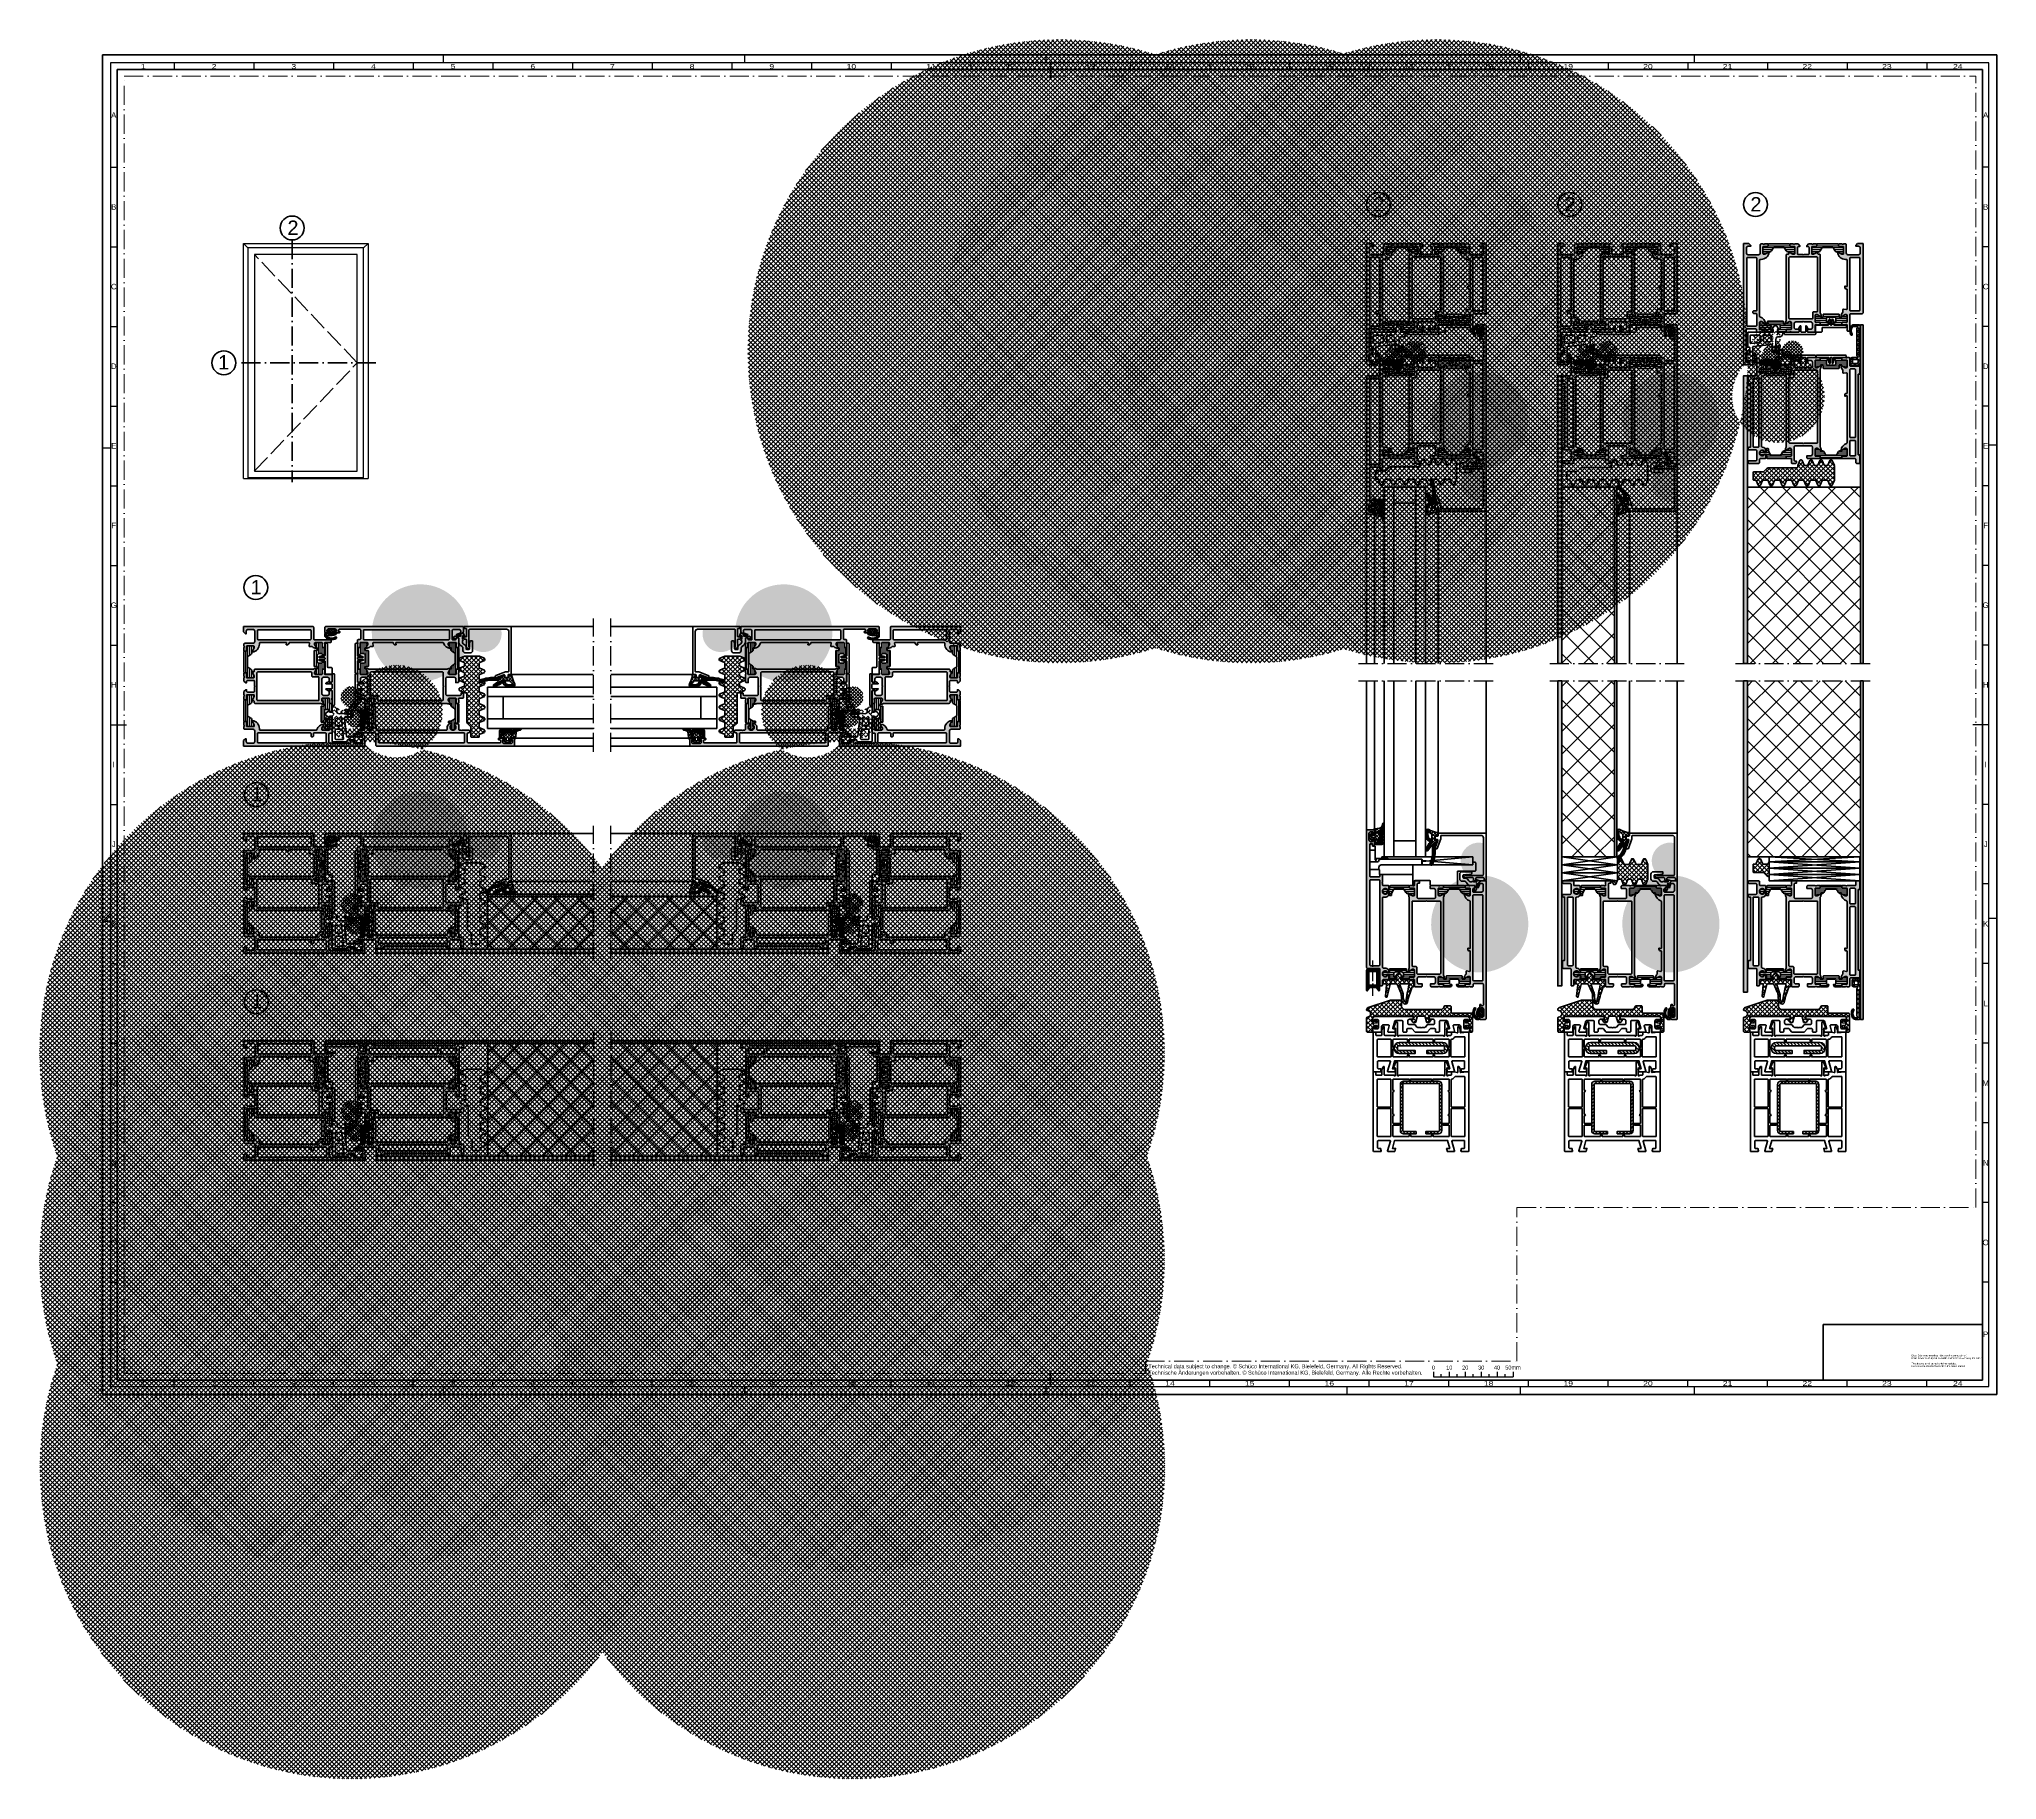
# Model space of a CAD drawing. Header units: millimetres. Extents: x -1229 to 0, y -242 to 851.
import ezdxf
from ezdxf.enums import TextEntityAlignment as Align

# ---------------------------------------------------------------- set-up
doc = ezdxf.new("R2010")
doc.units = ezdxf.units.MM
doc.linetypes.add('ACAD_ISO02W100', pattern=[15, 12, -3])
doc.linetypes.add('ACAD_ISO10W100', pattern=[18, 12, -3, 0, -3])
for name, color, linetype, lineweight in [('S02_Testi', 40, 'Continuous', 25), ('S03_AL_Contorno', 255, 'Continuous', 35), ('S04_AL_Trattaggio', 253, 'Continuous', 25), ('S05_EPDM_Contorno', 31, 'Continuous', 50), ('S06_EPDM_Tratteggio', 43, 'Continuous', 25), ('S07_Listello_Contorno', 91, 'Continuous', 50), ('S08_Listello_Tratteggio', 103, 'Continuous', 25), ('S09_Plastica_Contorno', 254, 'Continuous', 50), ('S11_Acciaio_Contorno', 62, 'Continuous', 50), ('S12_Acciaio_Tratteggio', 181, 'Continuous', 25), ('S13_Accessori_Contorno', 32, 'Continuous', 50), ('S15_Vetro_Contorno', 4, 'Continuous', 70), ('S18_Linea di mezzeria', 10, 'ACAD_ISO10W100', 25), ('S19_Linea_Sottile', 52, 'ACAD_ISO10W100', 50), ('S23_Linea_Costruzione_025', 72, 'Continuous', 25), ('S26_Blocchi', 7, 'Continuous', 25)]:
    doc.layers.add(name, color=color, linetype=linetype, lineweight=lineweight)
doc.layers.add('S22_Punto di inserimento', color=91, linetype='Continuous', lineweight=50, plot=False)
doc.styles.add('K_A0_9', font='arial.ttf', dxfattribs={"height": 8.9808})
doc.styles.add('SF_3', font='arial.ttf', dxfattribs={"height": 3})
doc.styles.add('SF_GEN', font='arial.ttf')
doc.styles.get("Standard").update_dxf_attribs({"font": 'arial.ttf'})
pattern_1 = [(90, (0, 0), (-1.2, 7e-17), [])]
pattern_2 = [(45, (0, 0), (-0.53033, 0.53033), []), (135, (0, 0), (-0.53033, -0.53033), [])]
pattern_3 = [(45, (0, 0), (-1.414214, 1.414214), []), (135, (0, 0), (-1.414214, -1.414214), [])]
pattern_4 = [(45, (0, 0), (-1.06066, 1.06066), [])]
pattern_5 = [(45, (-1377.499, -7.376), (-7.07107, 7.07107), []), (135, (-1377.499, -7.376), (-7.07107, -7.07107), [])]

# ---------------------------------------------------------------- blocks, each defined once
blk = doc.blocks.new('278159_s')
at = {"layer": 'S08_Listello_Tratteggio'}
h = blk.add_hatch(dxfattribs=at)
h.set_pattern_fill('LINIE', color=256, scale=1.2, angle=90)
h.set_pattern_definition(pattern_1)
h.paths.add_polyline_path([(4.9, -4.5), (4.9, -4.1, -0.131652), (5, -3.8), (6.3, -1.5, 0.57735), (5.4, 0), (2.1, 0, 0.414214), (1.6, -0.5), (1.6, -2.9, -0.414214), (1.3, -3.2), (0.5, -3.2, 0.414214), (0, -3.7), (0, -16.3, 0.414214), (0.5, -16.8), (1.3, -16.8, -0.414214), (1.6, -17.1), (1.6, -19.5, 0.414214), (2.1, -20), (5.4, -20, 0.57735), (6.3, -18.5), (5, -16.2, -0.131652), (4.9, -15.9), (4.9, -15.5, 0.267949), (4.4, -14.6), (2.7, -13.6, -0.267949), (2.2, -12.8), (2.2, -7.2, -0.267949), (2.7, -6.4), (4.4, -5.4, 0.267949)])
at = {"layer": 'S07_Listello_Contorno'}
blk.add_lwpolyline([(1.3, -16.8), (0.5, -16.8, -0.414214), (0, -16.3), (0, -3.7, -0.414214), (0.5, -3.2), (1.3, -3.2, 0.414214), (1.6, -2.9), (1.6, -0.5, -0.414214), (2.1, 0), (5.4, 0, -0.57735), (6.3, -1.5), (5, -3.8, 0.131652), (4.9, -4.1), (4.9, -4.5, -0.267949), (4.4, -5.4), (2.7, -6.4, 0.267949), (2.2, -7.2), (2.2, -12.8, 0.267949), (2.7, -13.6), (4.4, -14.6, -0.267949), (4.9, -15.5), (4.9, -15.9, 0.131652), (5, -16.2), (6.3, -18.5, -0.57735), (5.4, -20), (2.1, -20, -0.414214), (1.6, -19.5), (1.6, -17.1, 0.414214)], format="xyb", close=True, dxfattribs=at)
blk = doc.blocks.new('278161_s')
at = {"layer": 'S08_Listello_Tratteggio'}
h = blk.add_hatch(dxfattribs=at)
h.set_pattern_fill('LINIE', color=256, scale=1.2, angle=90)
h.set_pattern_definition(pattern_1)
h.paths.add_polyline_path([(4.9, -4.8), (4.9, -4.1, -0.131652), (5, -3.8), (6.3, -1.5, 0.57735), (5.4, 0), (2.1, 0, 0.414214), (1.6, -0.5), (1.6, -2.9, -0.414214), (1.3, -3.2), (0.5, -3.2, 0.414214), (0, -3.7), (0, -7.4, 0.339454), (0.7, -8.4), (1.2, -8.5, 0.493145), (1.5, -8.2), (1.5, -7.5, -0.414214), (2, -7), (3.8, -7, -0.414214), (4.8, -8), (4.8, -12, -0.414214), (3.8, -13), (2, -13, -0.414214), (1.5, -12.5), (1.5, -11.8, 0.493145), (1.2, -11.5), (0.7, -11.6, 0.339454), (0, -12.6), (0, -16.3, 0.414214), (0.5, -16.8), (1.3, -16.8, -0.414214), (1.6, -17.1), (1.6, -19.5, 0.414214), (2.1, -20), (5.4, -20, 0.57735), (6.3, -18.5), (5, -16.2, -0.131652), (4.9, -15.9), (4.9, -15.2, -0.414214), (5.1, -15), (6.6, -15, 0.414214), (6.8, -14.8), (6.8, -5.2, 0.414214), (6.6, -5), (5.1, -5, -0.414214)])
at = {"layer": 'S07_Listello_Contorno'}
blk.add_lwpolyline([(3.8, -13, 0.414214), (4.8, -12), (4.8, -8, 0.414214), (3.8, -7), (2, -7, 0.414214), (1.5, -7.5), (1.5, -8.2, -0.493145), (1.2, -8.5), (0.7, -8.4, -0.339454), (0, -7.4), (0, -3.7, -0.414214), (0.5, -3.2), (1.3, -3.2, 0.414214), (1.6, -2.9), (1.6, -0.5, -0.414214), (2.1, 0), (5.4, 0, -0.57735), (6.3, -1.5), (5, -3.8, 0.131652), (4.9, -4.1), (4.9, -4.8, 0.414214), (5.1, -5), (6.6, -5, -0.414214), (6.8, -5.2), (6.8, -14.8, -0.414214), (6.6, -15), (5.1, -15, 0.414214), (4.9, -15.2), (4.9, -15.9, 0.131652), (5, -16.2), (6.3, -18.5, -0.57735), (5.4, -20), (2.1, -20, -0.414214), (1.6, -19.5), (1.6, -17.1, 0.414214), (1.3, -16.8), (0.5, -16.8, -0.414214), (0, -16.3), (0, -12.6, -0.339454), (0.7, -11.6), (1.2, -11.5, -0.493145), (1.5, -11.8), (1.5, -12.5, 0.414214), (2, -13)], format="xyb", close=True, dxfattribs=at)
blk = doc.blocks.new('483860_s')
at = {"layer": 'S04_AL_Trattaggio'}
h = blk.add_hatch(color=256, dxfattribs=at)
h.dxf.hatch_style = 1
h.paths.add_polyline_path([(5.5, 16, 0.614931), (5.3, 15.8), (6.7, 13.4), (6.7, 12.7, -0.414214), (6.2, 12.2), (2, 12.2, -0.414214), (1.8, 12.4), (1.8, 15.1, 0.414214), (1.5, 15.4), (0.5, 15.4, 0.414214), (0.2, 15.1), (0.2, 13.2, -0.317837), (0.4, 12.9), (0.4, 12.5, -0.317837), (0.2, 12.2), (0.2, 11, 0.414214), (0.7, 10.5), (6, 10.5, -0.414214), (7, 9.5), (7, 2.8, -0.414214), (6, 1.8), (2.7, 1.8, -0.414214), (1.7, 2.8), (1.7, 4.5), (1.1, 4.5), (0, 3.4), (0, 0), (75.5, 0, 0.414214), (76, 0.5), (76, 3.5, 0.414214), (75.5, 4), (74.2, 4, 0.414214), (73.7, 3.5), (73.7, 3), (74.7, 3), (74.7, 2.5, -0.414214), (73.7, 1.5), (69.7, 1.5, -0.414214), (68.7, 2.5), (68.7, 3), (69.7, 3), (69.7, 3.5, 0.414214), (69.2, 4), (67.1, 4, 0.414214), (66.6, 3.5), (66.6, 3.2), (67.4, 3.2), (67.4, 2.2, -0.414214), (66.9, 1.7), (54, 1.7, -0.414214), (53.5, 2.2), (53.5, 7.6, -0.414214), (54, 8.1), (55, 8.1, 0.414214), (55.5, 8.6), (55.5, 10, -0.317837), (55.3, 10.3), (55.3, 10.7, -0.317837), (55.5, 11), (55.5, 12.9, 0.414214), (55.2, 13.2), (54.2, 13.2, 0.414214), (53.9, 12.9), (53.9, 10.2, -0.414214), (53.7, 10), (49.5, 10, -0.414214), (49, 10.5), (49, 11.2), (50.4, 13.6, 0.610538), (50.2, 13.8, 0.299201), (46, 10.3, -0.326134), (45.5, 10), (10.4, 10, -0.414214), (9.9, 10.5), (9.9, 11, 0.38209)])
h.paths.add_polyline_path([(9.2, 8.3), (41.8, 8.3, -0.414214), (42.3, 7.8), (42.3, 6.3, 0.414214), (42.8, 5.8), (43.3, 5.8, 0.414214), (43.8, 6.3), (43.8, 7.8, -0.414214), (44.3, 8.3), (51.3, 8.3, -0.414214), (51.8, 7.8), (51.8, 2.5, -0.414214), (51.3, 2), (9.2, 2, -0.414214), (8.7, 2.5), (8.7, 7.8, -0.414214)], flags=16)
at = {"layer": 'S03_AL_Contorno'}
for points in [[(0, 3.4), (1.1, 4.5), (1.7, 4.5), (1.7, 2.8, 0.414214), (2.7, 1.8), (6, 1.8, 0.414214), (7, 2.8), (7, 9.5, 0.414214), (6, 10.5), (0.7, 10.5, -0.414214), (0.2, 11), (0.2, 12.2, 0.317837), (0.4, 12.5), (0.4, 12.9, 0.317837), (0.2, 13.2), (0.2, 15.1, -0.414214), (0.5, 15.4), (1.5, 15.4, -0.414214), (1.8, 15.1), (1.8, 12.4, 0.414214), (2, 12.2), (6.2, 12.2, 0.414214), (6.7, 12.7), (6.7, 13.4), (5.3, 15.8, -0.614931), (5.5, 16, -0.38209), (9.9, 11), (9.9, 10.5, 0.414214), (10.4, 10), (45.5, 10, 0.326134), (46, 10.3, -0.299201), (50.2, 13.8, -0.610538), (50.4, 13.6), (49, 11.2), (49, 10.5, 0.414214), (49.5, 10), (53.7, 10, 0.414214), (53.9, 10.2), (53.9, 12.9, -0.414214), (54.2, 13.2), (55.2, 13.2, -0.414214), (55.5, 12.9), (55.5, 11, 0.317837), (55.3, 10.7), (55.3, 10.3, 0.317837), (55.5, 10), (55.5, 8.6, -0.414214), (55, 8.1), (54, 8.1, 0.414214), (53.5, 7.6), (53.5, 2.2, 0.414214), (54, 1.7), (66.9, 1.7, 0.414214), (67.4, 2.2), (67.4, 3.2), (66.6, 3.2), (66.6, 3.5, -0.414214), (67.1, 4), (69.2, 4, -0.414214), (69.7, 3.5), (69.7, 3), (68.7, 3), (68.7, 2.5, 0.414214), (69.7, 1.5), (73.7, 1.5, 0.414214), (74.7, 2.5), (74.7, 3), (73.7, 3), (73.7, 3.5, -0.414214), (74.2, 4), (75.5, 4, -0.414214), (76, 3.5), (76, 0.5, -0.414214), (75.5, 0), (0, 0)], [(43.8, 6.3, -0.414214), (43.3, 5.8), (42.8, 5.8, -0.414214), (42.3, 6.3), (42.3, 7.8, 0.414214), (41.8, 8.3), (9.2, 8.3, 0.414214), (8.7, 7.8), (8.7, 2.5, 0.414214), (9.2, 2), (51.3, 2, 0.414214), (51.8, 2.5), (51.8, 7.8, 0.414214), (51.3, 8.3), (44.3, 8.3, 0.414214), (43.8, 7.8)]]:
    blk.add_lwpolyline(points, format="xyb", close=True, dxfattribs=at)
blk = doc.blocks.new('483850_s')
at = {"layer": 'S04_AL_Trattaggio'}
h = blk.add_hatch(color=256, dxfattribs=at)
h.dxf.hatch_style = 1
h.paths.add_polyline_path([(45.7, 11.1, 0.608778), (45.5, 11.3, 0.097001), (43.7, 10.8, -0.120528), (43.5, 10.7), (6.9, 10.7, 0.414214), (6.4, 10.2), (6.4, 9.5, -0.483822), (5.8, 9, 0.026944), (5.3, 9.1, 0.619431), (5.1, 8.9), (6.5, 6.5), (6.5, 5.8, -0.414214), (6, 5.3), (1.8, 5.3, -0.414214), (1.6, 5.5), (1.6, 8.2, 0.414214), (1.3, 8.5), (0.3, 8.5, 0.414214), (0, 8.2), (0, 6.3, -0.317837), (0.2, 6), (0.2, 5.6, -0.317837), (0, 5.3), (0, 3.3), (1.1, 2.2), (1.7, 2.2), (1.7, 3.1, -0.414214), (2.2, 3.6), (6.2, 3.6, -0.414214), (6.7, 3.1), (6.7, 0.5, -0.4), (6.7, -0.5), (6.7, -3.1, -0.414214), (6.2, -3.6), (2.2, -3.6, -0.414214), (1.7, -3.1), (1.7, -2.2), (1.1, -2.2), (0, -3.3), (0, -5.3, -0.317837), (0.2, -5.6), (0.2, -6, -0.317837), (0, -6.3), (0, -8.2, 0.414214), (0.3, -8.5), (1.3, -8.5, 0.414214), (1.6, -8.2), (1.6, -5.5, -0.414214), (1.8, -5.3), (6, -5.3, -0.414214), (6.5, -5.8), (6.5, -6.5), (5.1, -8.9, 0.619431), (5.3, -9.1, 0.026944), (5.8, -9, -0.483822), (6.4, -9.5), (6.4, -10.2, 0.414214), (6.9, -10.7), (48, -10.7, -0.120528), (48.2, -10.8, 0.097001), (50, -11.3, 0.608778), (50.2, -11.1), (48.8, -8.7), (48.8, -8, -0.414214), (49.3, -7.5), (53.5, -7.5, -0.414214), (53.7, -7.7), (53.7, -10.4, 0.414214), (54, -10.7), (55, -10.7, 0.414214), (55.3, -10.4), (55.3, -8.5, -0.317837), (55.1, -8.2), (55.1, -7.8, -0.317837), (55.3, -7.5), (55.3, -3.1, 0.414214), (54.8, -2.6), (53.5, -2.6), (53.5, -4.7, -0.414214), (52.5, -5.7), (50, -5.7, -0.414214), (49, -4.7), (49, -0.5, -0.4), (49, 0.5), (49, 4.7, -0.414214), (50, 5.7), (52.5, 5.7, -0.414214), (53.5, 4.7), (53.5, 2.6), (54.8, 2.6, 0.414214), (55.3, 3.1), (55.3, 7, 0.414214), (54.8, 7.5), (50.8, 7.5, -0.317837), (50.6, 7.8), (50.6, 8.2, -0.317837), (50.8, 8.5), (50.8, 10.4, 0.414214), (50.5, 10.7), (49.5, 10.7, 0.414214), (49.2, 10.4), (49.2, 7.7, -0.414214), (49, 7.5), (44.8, 7.5, -0.414214), (44.3, 8), (44.3, 8.7)])
h.paths.add_polyline_path([(8.7, 9), (42.1, 9, -0.414214), (42.6, 8.5), (42.6, 6.5, 0.414214), (43.1, 6), (46.6, 6, -0.414214), (47.1, 5.5), (47.1, -8.5, -0.414214), (46.6, -9), (8.7, -9, -0.414214), (8.2, -8.5), (8.2, 8.5, -0.414214)], flags=16)
at = {"layer": 'S03_AL_Contorno'}
for points in [[(1.1, 2.2), (0, 3.3), (0, 5.3, 0.317837), (0.2, 5.6), (0.2, 6, 0.317837), (0, 6.3), (0, 8.2, -0.414214), (0.3, 8.5), (1.3, 8.5, -0.414214), (1.6, 8.2), (1.6, 5.5, 0.414214), (1.8, 5.3), (6, 5.3, 0.414214), (6.5, 5.8), (6.5, 6.5), (5.1, 8.9, -0.619431), (5.3, 9.1, -0.026944), (5.8, 9, 0.483822), (6.4, 9.5), (6.4, 10.2, -0.414214), (6.9, 10.7), (43.5, 10.7, 0.120528), (43.7, 10.8, -0.097001), (45.5, 11.3, -0.608778), (45.7, 11.1), (44.3, 8.7), (44.3, 8, 0.414214), (44.8, 7.5), (49, 7.5, 0.414214), (49.2, 7.7), (49.2, 10.4, -0.414214), (49.5, 10.7), (50.5, 10.7, -0.414214), (50.8, 10.4), (50.8, 8.5, 0.317837), (50.6, 8.2), (50.6, 7.8, 0.317837), (50.8, 7.5), (54.8, 7.5, -0.414214), (55.3, 7), (55.3, 3.1, -0.414214), (54.8, 2.6), (53.5, 2.6), (53.5, 4.7, 0.414214), (52.5, 5.7), (50, 5.7, 0.414214), (49, 4.7), (49, 0.5, 0.4), (49, -0.5), (49, -4.7, 0.414214), (50, -5.7), (52.5, -5.7, 0.414214), (53.5, -4.7), (53.5, -2.6), (54.8, -2.6, -0.414214), (55.3, -3.1), (55.3, -7.5, 0.317837), (55.1, -7.8), (55.1, -8.2, 0.317837), (55.3, -8.5), (55.3, -10.4, -0.414214), (55, -10.7), (54, -10.7, -0.414214), (53.7, -10.4), (53.7, -7.7, 0.414214), (53.5, -7.5), (49.3, -7.5, 0.414214), (48.8, -8), (48.8, -8.7), (50.2, -11.1, -0.608778), (50, -11.3, -0.097001), (48.2, -10.8, 0.120528), (48, -10.7), (6.9, -10.7, -0.414214), (6.4, -10.2), (6.4, -9.5, 0.483822), (5.8, -9, -0.026944), (5.3, -9.1, -0.619431), (5.1, -8.9), (6.5, -6.5), (6.5, -5.8, 0.414214), (6, -5.3), (1.8, -5.3, 0.414214), (1.6, -5.5), (1.6, -8.2, -0.414214), (1.3, -8.5), (0.3, -8.5, -0.414214), (0, -8.2), (0, -6.3, 0.317837), (0.2, -6), (0.2, -5.6, 0.317837), (0, -5.3), (0, -3.3), (1.1, -2.2), (1.7, -2.2), (1.7, -3.1, 0.414214), (2.2, -3.6), (6.2, -3.6, 0.414214), (6.7, -3.1), (6.7, -0.5, 0.4), (6.7, 0.5), (6.7, 3.1, 0.414214), (6.2, 3.6), (2.2, 3.6, 0.414214), (1.7, 3.1), (1.7, 2.2)], [(8.2, -8.5, 0.414214), (8.7, -9), (46.6, -9, 0.414214), (47.1, -8.5), (47.1, 5.5, 0.414214), (46.6, 6), (43.1, 6, -0.414214), (42.6, 6.5), (42.6, 8.5, 0.414214), (42.1, 9), (8.7, 9, 0.414214), (8.2, 8.5)]]:
    blk.add_lwpolyline(points, format="xyb", close=True, dxfattribs=at)
blk = doc.blocks.new('483840_s')
at = {"layer": 'S04_AL_Trattaggio'}
h = blk.add_hatch(color=256, dxfattribs=at)
h.dxf.hatch_style = 1
h.paths.add_polyline_path([(44, -0.5, 0.414214), (43.5, 0), (0, 0), (0, -3.4), (1.1, -4.5), (1.7, -4.5), (1.7, -2.8, -0.414214), (2.7, -1.8), (6, -1.8, -0.414214), (7, -2.8), (7, -9.5, -0.414214), (6, -10.5), (0.7, -10.5, 0.414214), (0.2, -11), (0.2, -12.2, -0.317837), (0.4, -12.5), (0.4, -12.9, -0.317837), (0.2, -13.2), (0.2, -15.1, 0.414214), (0.5, -15.4), (1.5, -15.4, 0.414214), (1.8, -15.1), (1.8, -12.4, -0.414214), (2, -12.2), (6.2, -12.2, -0.414214), (6.7, -12.7), (6.7, -13.4), (5.3, -15.8, 0.614931), (5.5, -16, 0.38209), (9.9, -11), (9.9, -10.5, -0.414214), (10.4, -10), (26.8, -10, -0.414214), (27, -10.2), (27, -10.9), (26.8, -11.1, 0.198912), (26.8, -11.2, 0.537821), (26.9, -11.5), (27.3, -11.5, 0.436208), (28.5, -10.2, -0.435257), (28.7, -10), (41.1, -10, -0.471631), (41.4, -10.4), (41.1, -12.2, 0.471631), (41.4, -12.6), (43, -12.6, 0.153399), (45.7, -13.8, 0.613645), (45.9, -13.6), (44.5, -11.2), (44.5, -10.5, -0.414214), (45, -10), (49.2, -10, -0.414214), (49.4, -10.2), (49.4, -12.9, 0.414214), (49.7, -13.2), (50.7, -13.2, 0.414214), (51, -12.9), (51, -11, -0.317837), (50.8, -10.7), (50.8, -10.3, -0.317837), (51, -10), (54.5, -10, 0.414214), (55, -9.5), (55, -8.8, 0.414214), (54.5, -8.3), (44.5, -8.3, -0.414214), (44, -7.8)])
h.paths.add_polyline_path([(9.2, -2), (41.8, -2, -0.414214), (42.3, -2.5), (42.3, -7.8, -0.414214), (41.8, -8.3), (9.2, -8.3, -0.414214), (8.7, -7.8), (8.7, -2.5, -0.414214)], flags=16)
at = {"layer": 'S03_AL_Contorno'}
for points in [[(27, -10.2, 0.414214), (26.8, -10), (10.4, -10, 0.414214), (9.9, -10.5), (9.9, -11, -0.38209), (5.5, -16, -0.614931), (5.3, -15.8), (6.7, -13.4), (6.7, -12.7, 0.414214), (6.2, -12.2), (2, -12.2, 0.414214), (1.8, -12.4), (1.8, -15.1, -0.414214), (1.5, -15.4), (0.5, -15.4, -0.414214), (0.2, -15.1), (0.2, -13.2, 0.317837), (0.4, -12.9), (0.4, -12.5, 0.317837), (0.2, -12.2), (0.2, -11, -0.414214), (0.7, -10.5), (6, -10.5, 0.414214), (7, -9.5), (7, -2.8, 0.414214), (6, -1.8), (2.7, -1.8, 0.414214), (1.7, -2.8), (1.7, -4.5), (1.1, -4.5), (0, -3.4), (0, 0), (43.5, 0, -0.414214), (44, -0.5), (44, -7.8, 0.414214), (44.5, -8.3), (54.5, -8.3, -0.414214), (55, -8.8), (55, -9.5, -0.414214), (54.5, -10), (51, -10, 0.317837), (50.8, -10.3), (50.8, -10.7, 0.317837), (51, -11), (51, -12.9, -0.414214), (50.7, -13.2), (49.7, -13.2, -0.414214), (49.4, -12.9), (49.4, -10.2, 0.414214), (49.2, -10), (45, -10, 0.414214), (44.5, -10.5), (44.5, -11.2), (45.9, -13.6, -0.613645), (45.7, -13.8, -0.153399), (43, -12.6), (41.4, -12.6, -0.471631), (41.1, -12.2), (41.4, -10.4, 0.471631), (41.1, -10), (28.7, -10, 0.414214), (28.5, -10.2), (28.5, -10.3, -0.414214), (27.3, -11.5), (26.9, -11.5, -0.414214), (26.8, -11.3), (26.8, -11.2, -0.198912), (26.8, -11.1), (27, -10.9)], [(8.7, -7.8, 0.414214), (9.2, -8.3), (41.8, -8.3, 0.414214), (42.3, -7.8), (42.3, -2.5, 0.414214), (41.8, -2), (9.2, -2, 0.414214), (8.7, -2.5)]]:
    blk.add_lwpolyline(points, format="xyb", close=True, dxfattribs=at)
blk = doc.blocks.new('481030_s')
for name, p in [('483840_s', (0, 75)), ('278159_s', (0.2, 62.8)), ('483850_s', (0.2, 37.5)), ('278159_s', (0.2, 32.2)), ('483860_s', (0, 0))]:
    blk.add_blockref(name, p)
at = {"rotation": 180}
blk.add_blockref('278161_s', (51, 45), dxfattribs=at)
at = {"extrusion": (0, 0, -1)}
blk.add_blockref('278161_s', (-55.5, 30), dxfattribs=at)
blk = doc.blocks.new('446280_s')
at = {"layer": 'S04_AL_Trattaggio'}
h = blk.add_hatch(color=256, dxfattribs=at)
h.dxf.hatch_style = 1
h.paths.add_polyline_path([(-28.6, 10), (-32.6, 10, -0.4), (-33.6, 10), (-34.5, 10, -0.414214), (-35, 10.5), (-35, 13.5, 0.414214), (-35.5, 14), (-37.4, 14, 0.388879), (-37.6, 13.8), (-37.7, 13, 0.440011), (-37.4, 12.7), (-37, 12.7, -1.732051), (-40.2, 12.7), (-39.8, 12.7, 0.440011), (-39.5, 13), (-39.6, 13.8, 0.388879), (-39.8, 14), (-40.2, 14, 0.414214), (-42.2, 12), (-42.2, 10.5, -0.414214), (-42.7, 10), (-86.3, 10, -0.414214), (-86.8, 10.5), (-86.8, 12, 0.414214), (-88.8, 14), (-89.2, 14, 0.388879), (-89.4, 13.8), (-89.5, 13, 0.440011), (-89.2, 12.7), (-88.8, 12.7, -1.732051), (-92, 12.7), (-91.6, 12.7, 0.440011), (-91.3, 13), (-91.4, 13.8, 0.388879), (-91.6, 14), (-93.5, 14, 0.414214), (-94, 13.5), (-94, 10.5, -0.414214), (-94.5, 10), (-97.5, 10, 0.414214), (-98, 9.5), (-98, 8.8, 0.414214), (-97.5, 8.3), (-87.5, 8.3, -0.414214), (-87, 7.8), (-87, 0.5, 0.414214), (-86.5, 0), (-0.5, 0, 0.414214), (0, 0.5), (0, 4.5, 0.414214), (-0.5, 5), (-1.8, 5, 0.414214), (-2.3, 4.5), (-2.3, 4), (-1.3, 4), (-1.3, 2.5, -0.414214), (-2.3, 1.5), (-6.3, 1.5, -0.414214), (-7.3, 2.5), (-7.3, 4), (-6.3, 4), (-6.3, 4.5, 0.414214), (-6.8, 5), (-9.6, 5, 0.474498), (-10.1, 4.4, 0.474498), (-9.6, 3.8), (-9.1, 3.8, -0.414214), (-8.6, 3.3), (-8.6, 2.5, -0.414214), (-9.1, 2), (-29.1, 2, -0.414214), (-29.6, 2.5), (-29.6, 7.8, -0.414214), (-29.1, 8.3), (-28.6, 8.3, 0.414214), (-28.1, 8.8), (-28.1, 9.5, 0.414214)])
h.paths.add_polyline_path([(-84.8, 8.3), (-31.8, 8.3, -0.414214), (-31.3, 7.8), (-31.3, 2.5, -0.414214), (-31.8, 2), (-84.8, 2, -0.414214), (-85.3, 2.5), (-85.3, 7.8, -0.414214)], flags=16)
at = {"layer": 'S03_AL_Contorno'}
for points in [[(0, 0.5, -0.414214), (-0.5, 0), (-86.5, 0, -0.414214), (-87, 0.5), (-87, 7.8, 0.414214), (-87.5, 8.3), (-97.5, 8.3, -0.414214), (-98, 8.8), (-98, 9.5, -0.414214), (-97.5, 10), (-94.5, 10, 0.414214), (-94, 10.5), (-94, 13.5, -0.414214), (-93.5, 14), (-91.6, 14, -0.388879), (-91.4, 13.8), (-91.3, 13, -0.440011), (-91.6, 12.7), (-92, 12.7, 1.732051), (-88.8, 12.7), (-89.2, 12.7, -0.440011), (-89.5, 13), (-89.4, 13.8, -0.388879), (-89.2, 14), (-88.8, 14, -0.414214), (-86.8, 12), (-86.8, 10.5, 0.414214), (-86.3, 10), (-42.7, 10, 0.414214), (-42.2, 10.5), (-42.2, 12, -0.414214), (-40.2, 14), (-39.8, 14, -0.388879), (-39.6, 13.8), (-39.5, 13, -0.440011), (-39.8, 12.7), (-40.2, 12.7, 1.732051), (-37, 12.7), (-37.4, 12.7, -0.440011), (-37.7, 13), (-37.6, 13.8, -0.388879), (-37.4, 14), (-35.5, 14, -0.414214), (-35, 13.5), (-35, 10.5, 0.414214), (-34.5, 10), (-33.6, 10, 0.4), (-32.6, 10), (-28.6, 10, -0.414214), (-28.1, 9.5), (-28.1, 8.8, -0.414214), (-28.6, 8.3), (-29.1, 8.3, 0.414214), (-29.6, 7.8), (-29.6, 2.5, 0.414214), (-29.1, 2), (-9.1, 2, 0.414214), (-8.6, 2.5), (-8.6, 3.3, 0.414214), (-9.1, 3.8), (-9.6, 3.8, -0.414214), (-10.1, 4.3), (-10.1, 4.5, -0.414214), (-9.6, 5), (-6.8, 5, -0.414214), (-6.3, 4.5), (-6.3, 4), (-7.3, 4), (-7.3, 2.5, 0.414214), (-6.3, 1.5), (-2.3, 1.5, 0.414214), (-1.3, 2.5), (-1.3, 4), (-2.3, 4), (-2.3, 4.5, -0.414214), (-1.8, 5), (-0.5, 5, -0.414214), (0, 4.5)], [(-85.3, 2.5, 0.414214), (-84.8, 2), (-31.8, 2, 0.414214), (-31.3, 2.5), (-31.3, 7.8, 0.414214), (-31.8, 8.3), (-84.8, 8.3, 0.414214), (-85.3, 7.8)]]:
    blk.add_lwpolyline(points, format="xyb", close=True, dxfattribs=at)
blk = doc.blocks.new('446250_s')
at = {"layer": 'S04_AL_Trattaggio'}
h = blk.add_hatch(color=256, dxfattribs=at)
h.dxf.hatch_style = 1
h.paths.add_polyline_path([(0, 0), (-86.5, 0, 0.414214), (-87, -0.5), (-87, -3.5, 0.414214), (-86.5, -4), (-85.2, -4, 0.414214), (-84.7, -3.5), (-84.7, -3), (-85.7, -3), (-85.7, -2.5, -0.414214), (-84.7, -1.5), (-80.7, -1.5, -0.414214), (-79.7, -2.5), (-79.7, -3), (-80.7, -3), (-80.7, -3.5, 0.414214), (-80.2, -4), (-78.1, -4, 0.414214), (-77.6, -3.5), (-77.6, -3.2), (-78.4, -3.2), (-78.4, -2.2, -0.414214), (-77.9, -1.7), (-65, -1.7, -0.414214), (-64.5, -2.2), (-64.5, -7.6, -0.414214), (-65, -8.1), (-66, -8.1, 0.414214), (-66.5, -8.6), (-66.5, -10, -0.317837), (-66.3, -10.3), (-66.3, -10.7, -0.317837), (-66.5, -11), (-66.5, -12.9, 0.414214), (-66.2, -13.2), (-65.2, -13.2, 0.414214), (-64.9, -12.9), (-64.9, -10.2, -0.414214), (-64.7, -10), (-60.5, -10, -0.414214), (-60, -10.5), (-60, -11.2), (-61.4, -13.6, 0.613645), (-61.2, -13.8, 0.153399), (-58.5, -12.6), (-56.9, -12.6, 0.471631), (-56.6, -12.2), (-56.9, -10.4, -0.471631), (-56.6, -10), (-44.2, -10, -0.414214), (-44, -10.2), (-44, -10.3, 0.414214), (-42.8, -11.5), (-42.4, -11.5, 0.464531), (-42.3, -11.3, 0.243151), (-42.3, -11.1), (-42.4, -11, -0.198912), (-42.5, -10.8), (-42.5, -10.2, -0.414214), (-42.3, -10), (-13, -10, -0.326134), (-12.5, -10.3, 0.299201), (-8.3, -13.8, 0.610538), (-8.1, -13.6), (-9.5, -11.2), (-9.5, -10.5, -0.414214), (-9, -10), (-4.8, -10, -0.414214), (-4.6, -10.2), (-4.6, -12.9, 0.414214), (-4.3, -13.2), (-3.3, -13.2, 0.414214), (-3, -12.9), (-3, -11, -0.317837), (-3.2, -10.7), (-3.2, -10.3, -0.317837), (-3, -10), (-3, -7.5, 0.414214), (-3.5, -7), (-4.5, -7), (-4.5, -7.4, -0.414214), (-5.5, -8.4), (-6.6, -8.4, -0.414214), (-7.1, -7.9), (-7.1, -2.8, -0.414214), (-6.1, -1.8), (-2.7, -1.8, -0.414214), (-1.7, -2.8), (-1.7, -4.5), (-1.1, -4.5), (0, -3.4)])
h.paths.add_polyline_path([(-62.3, -2), (-9.3, -2, -0.414214), (-8.8, -2.5), (-8.8, -7.8, -0.414214), (-9.3, -8.3), (-62.3, -8.3, -0.414214), (-62.8, -7.8), (-62.8, -2.5, -0.414214)], flags=16)
at = {"layer": 'S03_AL_Contorno'}
for points in [[(-80.2, -4, -0.414214), (-80.7, -3.5), (-80.7, -3), (-79.7, -3), (-79.7, -2.5, 0.414214), (-80.7, -1.5), (-84.7, -1.5, 0.414214), (-85.7, -2.5), (-85.7, -3), (-84.7, -3), (-84.7, -3.5, -0.414214), (-85.2, -4), (-86.5, -4, -0.414214), (-87, -3.5), (-87, -0.5, -0.414214), (-86.5, 0), (0, 0), (0, -3.4), (-1.1, -4.5), (-1.7, -4.5), (-1.7, -2.8, 0.414214), (-2.7, -1.8), (-6.1, -1.8, 0.414214), (-7.1, -2.8), (-7.1, -7.9, 0.414214), (-6.6, -8.4), (-5.5, -8.4, 0.414214), (-4.5, -7.4), (-4.5, -7), (-3.5, -7, -0.414214), (-3, -7.5), (-3, -10, 0.317837), (-3.2, -10.3), (-3.2, -10.7, 0.317837), (-3, -11), (-3, -12.9, -0.414214), (-3.3, -13.2), (-4.3, -13.2, -0.414214), (-4.6, -12.9), (-4.6, -10.2, 0.414214), (-4.8, -10), (-9, -10, 0.414214), (-9.5, -10.5), (-9.5, -11.2), (-8.1, -13.6, -0.610538), (-8.3, -13.8, -0.299201), (-12.5, -10.3, 0.326134), (-13, -10), (-42.3, -10, 0.414214), (-42.5, -10.2), (-42.5, -10.8, 0.198912), (-42.4, -11), (-42.3, -11.1, -0.198912), (-42.2, -11.2), (-42.2, -11.3, -0.414214), (-42.4, -11.5), (-42.8, -11.5, -0.414214), (-44, -10.3), (-44, -10.2, 0.414214), (-44.2, -10), (-56.6, -10, 0.471631), (-56.9, -10.4), (-56.6, -12.2, -0.471631), (-56.9, -12.6), (-58.5, -12.6, -0.153399), (-61.2, -13.8, -0.613645), (-61.4, -13.6), (-60, -11.2), (-60, -10.5, 0.414214), (-60.5, -10), (-64.7, -10, 0.414214), (-64.9, -10.2), (-64.9, -12.9, -0.414214), (-65.2, -13.2), (-66.2, -13.2, -0.414214), (-66.5, -12.9), (-66.5, -11, 0.317837), (-66.3, -10.7), (-66.3, -10.3, 0.317837), (-66.5, -10), (-66.5, -8.6, -0.414214), (-66, -8.1), (-65, -8.1, 0.414214), (-64.5, -7.6), (-64.5, -2.2, 0.414214), (-65, -1.7), (-77.9, -1.7, 0.414214), (-78.4, -2.2), (-78.4, -3.2), (-77.6, -3.2), (-77.6, -3.5, -0.414214), (-78.1, -4)], [(-62.8, -7.8, 0.414214), (-62.3, -8.3), (-9.3, -8.3, 0.414214), (-8.8, -7.8), (-8.8, -2.5, 0.414214), (-9.3, -2), (-62.3, -2, 0.414214), (-62.8, -2.5)]]:
    blk.add_lwpolyline(points, format="xyb", close=True, dxfattribs=at)
blk = doc.blocks.new('446260_s')
at = {"layer": 'S04_AL_Trattaggio'}
h = blk.add_hatch(color=256, dxfattribs=at)
h.dxf.hatch_style = 1
h.paths.add_polyline_path([(63.5, 7.5, -0.317837), (63.3, 7.8), (63.3, 8.2, -0.317837), (63.5, 8.5), (63.5, 10.4, 0.414214), (63.2, 10.7), (62.2, 10.7, 0.414214), (61.9, 10.4), (61.9, 7.7, -0.414214), (61.7, 7.5), (57.5, 7.5, -0.414214), (57, 8), (57, 8.7), (58.4, 11.1, 0.608778), (58.2, 11.3, 0.10304), (56.3, 10.7), (7.2, 10.7, 0.10304), (5.3, 11.3, 0.608778), (5.1, 11.1), (6.5, 8.7), (6.5, 8, -0.414214), (6, 7.5), (1.8, 7.5, -0.414214), (1.6, 7.7), (1.6, 10.4, 0.414214), (1.3, 10.7), (0.3, 10.7, 0.414214), (0, 10.4), (0, 8.5, -0.317837), (0.2, 8.2), (0.2, 7.8, -0.317837), (0, 7.5), (0, 3.1, 0.414214), (0.5, 2.6), (1.8, 2.6), (1.8, 4.7, -0.414214), (2.8, 5.7), (5.3, 5.7, -0.414214), (6.3, 4.7), (6.3, 0.5, -0.4), (6.3, -0.5), (6.3, -4.7, -0.414214), (5.3, -5.7), (2.8, -5.7, -0.414214), (1.8, -4.7), (1.8, -2.6), (0.5, -2.6, 0.414214), (0, -3.1), (0, -7, 0.414214), (0.5, -7.5), (4.5, -7.5, -0.317837), (4.7, -7.8), (4.7, -8.2, -0.317837), (4.5, -8.5), (4.5, -10.4, 0.414214), (4.8, -10.7), (5.8, -10.7, 0.414214), (6.1, -10.4), (6.1, -7.7, -0.414214), (6.3, -7.5), (10.5, -7.5, -0.414214), (11, -8), (11, -8.7), (9.6, -11.1, 0.608778), (9.8, -11.3, 0.10304), (11.7, -10.7), (56.3, -10.7, 0.10304), (58.2, -11.3, 0.608778), (58.4, -11.1), (57, -8.7), (57, -8, -0.414214), (57.5, -7.5), (61.7, -7.5, -0.414214), (61.9, -7.7), (61.9, -10.4, 0.414214), (62.2, -10.7), (63.2, -10.7, 0.414214), (63.5, -10.4), (63.5, -8.5, -0.317837), (63.3, -8.2), (63.3, -7.8, -0.317837), (63.5, -7.5), (66, -7.5, 0.414214), (66.5, -7), (66.5, -4.8, 0.414214), (66, -4.3), (65, -4.3), (65, -5.2, -0.414214), (64.5, -5.7), (56, -5.7, -0.414214), (55.5, -5.2), (55.5, 5.2, -0.414214), (56, 5.7), (60.7, 5.7, -0.414214), (61.7, 4.7), (61.7, 2.3), (63, 2.3, 0.414214), (63.5, 2.8)])
h.paths.add_polyline_path([(8, 8.5, -0.414214), (8.5, 9), (53.3, 9, -0.414214), (53.8, 8.5), (53.8, 0.5, -0.4), (53.8, -0.5), (53.8, -8.5, -0.414214), (53.3, -9), (13.2, -9, -0.414214), (12.7, -8.5), (12.7, -6.5, 0.414214), (12.2, -6), (8.5, -6, -0.414214), (8, -5.5)], flags=16)
at = {"layer": 'S03_AL_Contorno'}
for points in [[(11.7, -10.7, -0.10304), (9.8, -11.3, -0.608778), (9.6, -11.1), (11, -8.7), (11, -8, 0.414214), (10.5, -7.5), (6.3, -7.5, 0.414214), (6.1, -7.7), (6.1, -10.4, -0.414214), (5.8, -10.7), (4.8, -10.7, -0.414214), (4.5, -10.4), (4.5, -8.5, 0.317837), (4.7, -8.2), (4.7, -7.8, 0.317837), (4.5, -7.5), (0.5, -7.5, -0.414214), (0, -7), (0, -3.1, -0.414214), (0.5, -2.6), (1.8, -2.6), (1.8, -4.7, 0.414214), (2.8, -5.7), (5.3, -5.7, 0.414214), (6.3, -4.7), (6.3, -0.5, 0.4), (6.3, 0.5), (6.3, 4.7, 0.414214), (5.3, 5.7), (2.8, 5.7, 0.414214), (1.8, 4.7), (1.8, 2.6), (0.5, 2.6, -0.414214), (0, 3.1), (0, 7.5, 0.317837), (0.2, 7.8), (0.2, 8.2, 0.317837), (0, 8.5), (0, 10.4, -0.414214), (0.3, 10.7), (1.3, 10.7, -0.414214), (1.6, 10.4), (1.6, 7.7, 0.414214), (1.8, 7.5), (6, 7.5, 0.414214), (6.5, 8), (6.5, 8.7), (5.1, 11.1, -0.608778), (5.3, 11.3, -0.10304), (7.2, 10.7), (56.3, 10.7, -0.10304), (58.2, 11.3, -0.608778), (58.4, 11.1), (57, 8.7), (57, 8, 0.414214), (57.5, 7.5), (61.7, 7.5, 0.414214), (61.9, 7.7), (61.9, 10.4, -0.414214), (62.2, 10.7), (63.2, 10.7, -0.414214), (63.5, 10.4), (63.5, 8.5, 0.317837), (63.3, 8.2), (63.3, 7.8, 0.317837), (63.5, 7.5), (63.5, 2.8, -0.414214), (63, 2.3), (61.7, 2.3), (61.7, 4.7, 0.414214), (60.7, 5.7), (56, 5.7, 0.414214), (55.5, 5.2), (55.5, -5.2, 0.414214), (56, -5.7), (64.5, -5.7, 0.414214), (65, -5.2), (65, -4.3), (66, -4.3, -0.414214), (66.5, -4.8), (66.5, -7, -0.414214), (66, -7.5), (63.5, -7.5, 0.317837), (63.3, -7.8), (63.3, -8.2, 0.317837), (63.5, -8.5), (63.5, -10.4, -0.414214), (63.2, -10.7), (62.2, -10.7, -0.414214), (61.9, -10.4), (61.9, -7.7, 0.414214), (61.7, -7.5), (57.5, -7.5, 0.414214), (57, -8), (57, -8.7), (58.4, -11.1, -0.608778), (58.2, -11.3, -0.10304), (56.3, -10.7)], [(53.8, 8.5, 0.414214), (53.3, 9), (8.5, 9, 0.414214), (8, 8.5), (8, -5.5, 0.414214), (8.5, -6), (12.2, -6, -0.414214), (12.7, -6.5), (12.7, -8.5, 0.414214), (13.2, -9), (53.3, -9, 0.414214), (53.8, -8.5), (53.8, -0.5, 0.4), (53.8, 0.5)]]:
    blk.add_lwpolyline(points, format="xyb", close=True, dxfattribs=at)
blk = doc.blocks.new('278121_s')
at = {"layer": 'S08_Listello_Tratteggio'}
h = blk.add_hatch(dxfattribs=at)
h.set_pattern_fill('LINIE', color=256, scale=1.2, angle=90)
h.set_pattern_definition([(90, (-1e-06, -10), (-1.2, 7e-17), [])])
h.paths.add_polyline_path([(5.4, 0), (2.1, 0, 0.414214), (1.6, -0.5), (1.6, -2.9, -0.414214), (1.3, -3.2), (0.5, -3.2, 0.414214), (0, -3.7), (0, -16.3, 0.414214), (0.5, -16.8), (1.3, -16.8, -0.414214), (1.6, -17.1), (1.6, -19.5, 0.414214), (2.1, -20), (5.4, -20, 0.57735), (6.3, -18.5), (5, -16.2, -0.131652), (4.9, -15.9), (4.9, -15.5, 0.267949), (4.4, -14.6), (2.7, -13.6, -0.267949), (2.2, -12.8), (2.2, -7.2, -0.267949), (2.7, -6.4), (4.4, -5.4, 0.267949), (4.9, -4.5), (4.9, -4.1, -0.131652), (5, -3.8), (6.3, -1.5, 0.57735)])
at = {"layer": 'S07_Listello_Contorno'}
blk.add_lwpolyline([(1.3, -16.8), (0.5, -16.8, -0.414214), (0, -16.3), (0, -3.7, -0.414214), (0.5, -3.2), (1.3, -3.2, 0.414214), (1.6, -2.9), (1.6, -0.5, -0.414214), (2.1, 0), (5.4, 0, -0.57735), (6.3, -1.5), (5, -3.8, 0.131652), (4.9, -4.1), (4.9, -4.5, -0.267949), (4.4, -5.4), (2.7, -6.4, 0.267949), (2.2, -7.2), (2.2, -12.8, 0.267949), (2.7, -13.6), (4.4, -14.6, -0.267949), (4.9, -15.5), (4.9, -15.9, 0.131652), (5, -16.2), (6.3, -18.5, -0.57735), (5.4, -20), (2.1, -20, -0.414214), (1.6, -19.5), (1.6, -17.1, 0.414214)], format="xyb", close=True, dxfattribs=at)
blk = doc.blocks.new('278123_s')
at = {"layer": 'S08_Listello_Tratteggio'}
h = blk.add_hatch(dxfattribs=at)
h.set_pattern_fill('LINIE', color=256, scale=1.2, angle=90)
h.set_pattern_definition(pattern_1)
h.paths.add_polyline_path([(5.4, 0), (2.1, 0, 0.414214), (1.6, -0.5), (1.6, -2.9, -0.414214), (1.3, -3.2), (0.5, -3.2, 0.414214), (0, -3.7), (0, -7.4, 0.339454), (0.7, -8.4), (1.2, -8.5, 0.493145), (1.5, -8.3), (1.5, -7.5, -0.414214), (2, -7), (3.8, -7, -0.414214), (4.8, -8), (4.8, -12, -0.414214), (3.8, -13), (2, -13, -0.414214), (1.5, -12.5), (1.5, -11.8, 0.493145), (1.2, -11.5), (0.7, -11.6, 0.339454), (0, -12.6), (0, -16.3, 0.414214), (0.5, -16.8), (1.3, -16.8, -0.414214), (1.6, -17.1), (1.6, -19.5, 0.414214), (2.1, -20), (5.4, -20, 0.57735), (6.3, -18.5), (5, -16.2, -0.131652), (4.9, -15.9), (4.9, -15.2, -0.414214), (5.1, -15), (6.6, -15, 0.414214), (6.8, -14.8), (6.8, -5.2, 0.414214), (6.6, -5), (5.1, -5, -0.414214), (4.9, -4.8), (4.9, -4.1, -0.131652), (5, -3.8), (6.3, -1.5, 0.57735)])
at = {"layer": 'S07_Listello_Contorno'}
blk.add_lwpolyline([(3.8, -13, 0.414214), (4.8, -12), (4.8, -8, 0.414214), (3.8, -7), (2, -7, 0.414214), (1.5, -7.5), (1.5, -8.3, -0.493145), (1.2, -8.5), (0.7, -8.4, -0.339454), (0, -7.4), (0, -3.7, -0.414214), (0.5, -3.2), (1.3, -3.2, 0.414214), (1.6, -2.9), (1.6, -0.5, -0.414214), (2.1, 0), (5.4, 0, -0.57735), (6.3, -1.5), (5, -3.8, 0.131652), (4.9, -4.1), (4.9, -4.8, 0.414214), (5.1, -5), (6.6, -5, -0.414214), (6.8, -5.2), (6.8, -14.8, -0.414214), (6.6, -15), (5.1, -15, 0.414214), (4.9, -15.2), (4.9, -15.9, 0.131652), (5, -16.2), (6.3, -18.5, -0.57735), (5.4, -20), (2.1, -20, -0.414214), (1.6, -19.5), (1.6, -17.1, 0.414214), (1.3, -16.8), (0.5, -16.8, -0.414214), (0, -16.3), (0, -12.6, -0.339454), (0.7, -11.6), (1.2, -11.5, -0.493145), (1.5, -11.8), (1.5, -12.5, 0.414214), (2, -13)], format="xyb", close=True, dxfattribs=at)
blk = doc.blocks.new('278125_s')
at = {"layer": 'S08_Listello_Tratteggio'}
h = blk.add_hatch(dxfattribs=at)
h.set_pattern_fill('LINIE', color=256, scale=1.2, angle=90)
h.set_pattern_definition([(90, (-1e-13, 15.95), (-1.2, 7e-17), [])])
h.paths.add_polyline_path([(2.2, 17.4), (2.6, 17.4, -0.414214), (2.8, 17.2), (2.8, 15.8, -0.388879), (2.6, 15.6), (0.5, 15.4, 0.388879), (0, 14.9), (0, 3.7, 0.414214), (0.5, 3.2), (1.3, 3.2, -0.414214), (1.6, 2.9), (1.6, 0.5, 0.414214), (2.1, 0), (5.4, 0, 0.57735), (6.3, 1.5), (5, 3.8, -0.131652), (4.9, 4.1), (4.9, 4.5, 0.267949), (4.4, 5.4), (2.7, 6.4, -0.267949), (2.2, 7.2), (2.2, 12.3, -0.267949), (2.7, 13.2), (4.9, 14.4, -0.131652), (5, 14.4), (6.1, 14.4, 0.414214), (6.3, 14.6), (6.3, 15.5, 0.414214), (6.1, 15.7), (4.6, 15.7, -0.414214), (4.4, 15.9), (4.4, 17.2, -0.414214), (4.6, 17.4), (5, 17.4, 1.807392)])
at = {"layer": 'S07_Listello_Contorno'}
blk.add_lwpolyline([(4.4, 15.9, 0.414214), (4.6, 15.7), (6.1, 15.7, -0.414214), (6.3, 15.5), (6.3, 14.6, -0.414214), (6.1, 14.4), (5, 14.4, 0.131652), (4.9, 14.4), (2.7, 13.2, 0.267949), (2.2, 12.3), (2.2, 7.2, 0.267949), (2.7, 6.4), (4.4, 5.4, -0.267949), (4.9, 4.5), (4.9, 4.1, 0.131652), (5, 3.8), (6.3, 1.5, -0.57735), (5.4, 0), (2.1, 0, -0.414214), (1.6, 0.5), (1.6, 2.9, 0.414214), (1.3, 3.2), (0.5, 3.2, -0.414214), (0, 3.7), (0, 14.9, -0.388879), (0.5, 15.4), (2.6, 15.6, 0.388879), (2.8, 15.8), (2.8, 17.2, 0.414214), (2.6, 17.4), (2.2, 17.4, -1.807392), (5, 17.4), (4.6, 17.4, 0.414214), (4.4, 17.2)], format="xyb", close=True, dxfattribs=at)
blk = doc.blocks.new('278127_s')
at = {"layer": 'S08_Listello_Tratteggio'}
h = blk.add_hatch(dxfattribs=at)
h.set_pattern_fill('LINIE', color=256, scale=1.2, angle=90)
h.set_pattern_definition(pattern_1)
h.paths.add_polyline_path([(4.9, 4.7, -0.414214), (5.1, 4.9), (6.6, 4.9, 0.414214), (6.8, 5.1), (6.8, 15.5, 0.414214), (6.6, 15.7), (4.6, 15.7, -0.414214), (4.4, 15.9), (4.4, 17.2, -0.414214), (4.6, 17.4), (5, 17.4, 1.807195), (2.2, 17.4), (2.6, 17.4, -0.414214), (2.8, 17.2), (2.8, 15.8, -0.388879), (2.6, 15.6), (0.2, 15.4, 0.388879), (0, 15.2), (0, 12.5, 0.339454), (0.7, 11.6), (1.2, 11.5, 0.493145), (1.5, 11.7), (1.5, 12.4, -0.414214), (2, 12.9), (3.8, 12.9, -0.414214), (4.8, 11.9), (4.8, 7.9, -0.414214), (3.8, 6.9), (2, 6.9, -0.414214), (1.5, 7.4), (1.5, 8.2, 0.493145), (1.2, 8.4), (0.7, 8.3, 0.339454), (0, 7.4), (0, 3.7, 0.414214), (0.5, 3.2), (1.3, 3.2, -0.414214), (1.6, 2.9), (1.6, 0.5, 0.414214), (2.1, 0), (5.4, 0, 0.57735), (6.3, 1.5), (5, 3.8, -0.131652), (4.9, 4.1)])
at = {"layer": 'S07_Listello_Contorno'}
blk.add_lwpolyline([(0, 7.4, -0.339454), (0.7, 8.3), (1.2, 8.4, -0.493145), (1.5, 8.2), (1.5, 7.4, 0.414214), (2, 6.9), (3.8, 6.9, 0.414214), (4.8, 7.9), (4.8, 11.9, 0.414214), (3.8, 12.9), (2, 12.9, 0.414214), (1.5, 12.4), (1.5, 11.7, -0.493145), (1.2, 11.5), (0.7, 11.6, -0.339454), (0, 12.5), (0, 15.2, -0.388879), (0.2, 15.4), (2.6, 15.6, 0.388879), (2.8, 15.8), (2.8, 17.2, 0.414214), (2.6, 17.4), (2.2, 17.4, -1.807195), (5, 17.4), (4.6, 17.4, 0.414214), (4.4, 17.2), (4.4, 15.9, 0.414214), (4.6, 15.7), (6.6, 15.7, -0.414214), (6.8, 15.5), (6.8, 5.1, -0.414214), (6.6, 4.9), (5.1, 4.9, 0.414214), (4.9, 4.7), (4.9, 4.1, 0.131652), (5, 3.8), (6.3, 1.5, -0.57735), (5.4, 0), (2.1, 0, -0.414214), (1.6, 0.5), (1.6, 2.9, 0.414214), (1.3, 3.2), (0.5, 3.2, -0.414214), (0, 3.7)], format="xyb", close=True, dxfattribs=at)
blk = doc.blocks.new('481020_s')
for name, p in [('446250_s', (-32, 75)), ('446260_s', (-98.5, 37.5)), ('446280_s', (0, 0))]:
    blk.add_blockref(name, p)
at = {"extrusion": (0, 0, -1), "rotation": 180.0000000000001}
for name, p in [('278123_s', (98.5, 45)), ('278127_s', (94, 30))]:
    blk.add_blockref(name, p, dxfattribs=at)
for name, p, rotation in [('278121_s', (-35, 45), 180), ('278125_s', (-35, 30), 179.9999999999999)]:
    blk.add_blockref(name, p, dxfattribs=dict(rotation=rotation))
blk = doc.blocks.new('483320_s')
at = {"layer": 'S04_AL_Trattaggio'}
h = blk.add_hatch(color=256, dxfattribs=at)
h.dxf.hatch_style = 1
h.paths.add_polyline_path([(3.9, -1.7, 0.414214), (3.4, -2.2, 10.812294), (2, -13.3), (2, -8.4, 0.414214), (1.5, -7.9, 0.977617), (23.6, -1.7)])
at = {"layer": 'S03_AL_Contorno'}
blk.add_lwpolyline([(3.9, -1.7, 0.414214), (3.4, -2.2), (3.4, -13), (3.5, -13, -0.414214), (3.7, -13.2), (3.7, -13.5, -0.414214), (3.2, -14), (2.8, -14, -0.282029), (2.4, -13.7), (2.1, -13.1, -0.118358), (2, -12.9), (2, -8.4, 0.414214), (1.5, -7.9), (0.6, -7.9, -0.282029), (0.4, -7.8), (0, -7, -0.118358), (0, -7), (0, -6.5), (1.5, -6.5, 0.414214), (2, -6), (2, -1.7, 0.414214), (1.5, -1.2), (0.5, -1.2), (0.5, 0), (30, 0), (30, -29.5, -0.414214), (29.5, -30), (28.5, -30, 0.414214), (28, -30.5), (28, -31.5, -0.414214), (27.5, -32), (26.5, -32, -0.414214), (26, -31.5), (26, -30.7, 0.520567), (25.3, -30.3), (20.7, -32, -0.520567), (20, -31.5), (20, -31.2, -0.315299), (20.3, -30.7), (26.3, -28.5, -0.087489), (26.5, -28.5), (28, -28.5, 0.414214), (28.5, -28), (28.5, -3.2, 0.414214), (27, -1.7)], format="xyb", close=True, dxfattribs=at)
blk = doc.blocks.new('284321_s')
at = {"layer": 'S06_EPDM_Tratteggio'}
h = blk.add_hatch(dxfattribs=at)
h.set_pattern_fill('NETZ', color=256, scale=1.5, angle=45, style=0)
h.set_pattern_definition([(45, (-3.6, -1.3), (-1.06066, 1.06066), []), (135, (-3.6, -1.3), (-1.06066, -1.06066), [])])
h.paths.add_polyline_path([(1.5, -3.4, 0.3416), (5.1, -6.4, -0.067527), (6, -6.6), (6.3, -6.7, 0.643242), (6.1, -6), (4.9, -5.8, -0.334543), (3.3, -4), (3, -0.8, 0.363892), (2.6, -0.5), (2.6, -1.3), (0.6, -1.3, -1), (-0.4, -1.3), (-0.4, 0, -0.414214), (-0.1, 0.3), (0, 0.3, 0.667911), (0.2, 0.8), (-0.8, 1.9, 0.199004), (-1.2, 2), (-2.8, 2, 0.199038), (-3.2, 1.9), (-4.2, 0.8, 0.667817), (-4, 0.3), (-3.9, 0.3, -0.414214), (-3.6, 0), (-3.6, -1.3, -1), (-4.6, -1.3), (-6, -1.3), (-6, -2.5, 0.414214), (-5.5, -3), (-4.4, -3, -0.267949), (-3.9, -3.2), (-3.5, -3.9, 0.267949), (-3.1, -4.2), (-0.9, -4.2, 0.267949), (-0.4, -3.9), (0, -3.2, -0.267949), (0.4, -3), (1.1, -3, -0.353497)])
h.paths.add_polyline_path([(-1.7, -1.3), (-2.3, -1.3, -0.414225), (-2.8, -0.8), (-2.8, 0.3, -0.414235), (-2.3, 0.8), (-1.7, 0.8, -0.414235), (-1.2, 0.3), (-1.2, -0.8, -0.414225)], flags=16)
h = blk.add_hatch(dxfattribs=at)
h.set_pattern_fill('NETZ', color=256, scale=0.75, angle=45, style=0)
h.set_pattern_definition([(45, (0, 0), (-0.53033, 0.53033), []), (135, (0, 0), (-0.53033, -0.53033), [])])
h.paths.add_polyline_path([(1.1, -5.7, 0.698124), (0.4, -6), (0.4, -6.4, -0.87698), (-0.4, -6.5), (-0.6, -5.8, 0.624285), (-1.4, -5.8), (-1.6, -6.5, -0.767333), (-2.4, -6.5), (-2.6, -5.8, 0.624285), (-3.4, -5.8), (-3.6, -6.5, -0.767333), (-4.4, -6.5), (-4.6, -5.8, 0.624285), (-5.4, -5.8), (-5.6, -6.5, -0.668184), (-6.3, -6.6), (-7, -5.6), (-7, -1.6, -0.414214), (-6.7, -1.3), (-6, -1.3), (-6, -2.5, 0.414214), (-5.5, -3), (-4.4, -3, -0.267949), (-3.9, -3.2), (-3.5, -3.9, 0.267949), (-3.1, -4.2), (-0.9, -4.2, 0.267949), (-0.4, -3.9), (0, -3.2, -0.267949), (0.4, -3), (1.1, -3, -0.353497), (1.5, -3.4, 0.3416), (5.1, -6.4, -0.067527), (6, -6.6), (6.3, -6.7, -0.167643), (6.1, -6.8), (3.4, -6.8, -0.220237)])
at = {"layer": 'S05_EPDM_Contorno'}
for points in [[(3, -0.9, 0.41421), (2.6, -0.5), (2.6, -1.3), (0.6, -1.3, -1), (-0.4, -1.3), (-0.4, 0, -0.414214), (-0.1, 0.3), (0, 0.3, 0.667911), (0.2, 0.8), (-0.8, 1.9, 0.199004), (-1.2, 2), (-2.8, 2, 0.199038), (-3.2, 1.9), (-4.2, 0.8, 0.667817), (-4, 0.3), (-3.9, 0.3, -0.414214), (-3.6, 0), (-3.6, -1.3, -1), (-4.6, -1.3), (-6, -1.3), (-6, -2.5, 0.414214), (-5.5, -3), (-4.4, -3, -0.267949), (-3.9, -3.2), (-3.5, -3.9, 0.267949), (-3.1, -4.2), (-0.9, -4.2, 0.267949), (-0.4, -3.9), (0, -3.2, -0.267949), (0.4, -3), (1.1, -3, -0.353497), (1.5, -3.4, 0.3416), (5.1, -6.4, -0.067527), (6, -6.6), (6.3, -6.7, 0.643242), (6.1, -6), (4.9, -5.8, -0.334543), (3.3, -4)], [(-1.2, -0.8, -0.414225), (-1.7, -1.3), (-2.3, -1.3, -0.414225), (-2.8, -0.8), (-2.8, 0.3, -0.414235), (-2.3, 0.8), (-1.7, 0.8, -0.414235), (-1.2, 0.3)]]:
    blk.add_lwpolyline(points, format="xyb", close=True, dxfattribs=at)
for points in [[(6.3, -6.7, -0.167643), (6.1, -6.8), (3.4, -6.8, -0.220237), (1.1, -5.7, 0.698124), (0.4, -6), (0.4, -6.4, -0.87698), (-0.4, -6.5), (-0.6, -5.9, 0.767324), (-1.4, -5.9), (-1.6, -6.5, -0.767333), (-2.4, -6.5), (-2.6, -5.9, 0.767325), (-3.4, -5.9), (-3.6, -6.5, -0.767333), (-4.4, -6.5), (-4.6, -5.9, 0.767324), (-5.4, -5.9), (-5.6, -6.5, -0.668184), (-6.3, -6.6), (-7, -5.6), (-7, -1.6, -0.414214), (-6.7, -1.3), (-6, -1.3)], [(-6, -1.3), (-6, -2.5, 0.414214), (-5.5, -3), (-4.4, -3, -0.267949), (-3.9, -3.2), (-3.5, -3.9, 0.267949), (-3.1, -4.2), (-0.9, -4.2, 0.267949), (-0.4, -3.9), (0, -3.2, -0.267949), (0.4, -3), (1.1, -3, -0.353497), (1.5, -3.4, 0.3416), (5.1, -6.4, -0.067527), (6, -6.6), (6.3, -6.7)]]:
    blk.add_lwpolyline(points, format="xyb", dxfattribs=at)
blk = doc.blocks.new('278168_s')
at = {"layer": 'S13_Accessori_Contorno'}
for p, q in [((-1.5, 11.6), (-1.5, -6.4)), ((-0.1, 12.1), (-1, 12.1)), ((-0.1, 4.3), (-0.1, 12.1)), ((-0.1, 2.4), (-0.1, 2.9)), ((-0.1, -6.9), (-0.1, 0.9)), ((1.5, 4), (0.2, 4)), ((0.2, 3.2), (3.4, 3.2)), ((3.4, 2), (0.2, 2)), ((0.2, 1.2), (1.5, 1.2)), ((1.5, 4.2), (1.5, 4.1)), ((1.5, 4.1), (1.5, 4)), ((1.5, 1.1), (1.5, 1.2)), ((1.5, 1.1), (1.5, 1)), ((3.4, 3.9), (1.8, 4.3)), ((1.8, 0.9), (3.4, 1.3)), ((3.7, 3.5), (3.7, 3.6)), ((3.7, 1.6), (3.7, 1.8)), ((-1, -6.9), (-0.1, -6.9))]:
    blk.add_line(p, q, dxfattribs=at)
for centre, radius, start, end in [((-1, 11.6), 0.5, 90, 180), ((0.2, 4.3), 0.3, 180, 270), ((0.2, 2.9), 0.3, 90, 180), ((0.2, 2.4), 0.3, 180, 270), ((0.2, 0.9), 0.3, 90, 180), ((1.7, 4.1), 0.2, 75, 170), ((1.7, 1.1), 0.2, 190, 285), ((3.4, 3.6), 0.3, 0, 75), ((3.4, 3.5), 0.3, 270, 0), ((3.4, 1.8), 0.3, 0, 90), ((3.4, 1.6), 0.3, 285, 0), ((-1, -6.4), 0.5, 180, 270)]:
    blk.add_arc(centre, radius, start, end, dxfattribs=at)
blk = doc.blocks.new('278167_s')
at = {"layer": 'S13_Accessori_Contorno'}
for p, q in [((-3.3, -4.8), (-3.3, 14.1)), ((-2.8, 14.6), (-1.9, 14.6)), ((-1.9, 14.6), (-1.9, 5.6)), ((-1.9, 3.8), (-1.9, 1.4)), ((1.8, 4.1), (-1.6, 4.1)), ((-1.6, 1.1), (1.8, 1.1)), ((-1.4, 5.1), (0.1, 5.1)), ((0.1, 0.1), (-1.4, 0.1)), ((0.1, 5.2), (0.1, 5.1)), ((0.1, 0), (0.1, 0.1)), ((0.5, 5.4), (1.9, 4.7)), ((1.9, 0.5), (0.5, -0.2)), ((2.1, 4.4), (2.1, 4.4)), ((2.1, 0.8), (2.1, 0.8)), ((-1.9, -5.3), (-2.8, -5.3)), ((-1.9, -0.4), (-1.9, -5.3))]:
    blk.add_line(p, q, dxfattribs=at)
for centre, radius, start, end in [((-2.8, 14.1), 0.5, 90, 180), ((-1.4, 5.6), 0.5, 180, 270), ((-1.6, 3.8), 0.3, 90, 180), ((-1.6, 1.4), 0.3, 180, 270), ((-1.4, -0.4), 0.5, 90, 180), ((0.4, 5.1), 0.3, 65, 158.2882), ((0.4, 0.1), 0.3, 201.7118, 295), ((1.8, 4.4), 0.3, 270, 0), ((1.8, 0.8), 0.3, 0, 90), ((1.8, 4.4), 0.3, 0, 65), ((1.8, 0.8), 0.3, 295, 0), ((-2.8, -4.8), 0.5, 180, 270)]:
    blk.add_arc(centre, radius, start, end, dxfattribs=at)
blk = doc.blocks.new('278120_s')
at = {"layer": 'S06_EPDM_Tratteggio'}
h = blk.add_hatch(dxfattribs=at)
h.set_pattern_fill('NETZ', color=256, scale=0.75, angle=45)
h.set_pattern_definition(pattern_2)
h.paths.add_polyline_path([(7.5, 9.4, 0.414214), (7, 9.9), (5.4, 9.9, 0.414214), (4.9, 9.4), (4.9, 1.3), (3.3, 1.3), (3.1, 1.9, 0.548619), (2.7, 2), (1.1, 0.8, 0.466308), (1.1, -0.8), (2.7, -2, 0.548619), (3.1, -1.9), (3.3, -1.3), (4.9, -1.3), (4.9, -1.9), (7.6, -1.9, -0.162278), (7.5, -1.7)])
h = blk.add_hatch(dxfattribs=at)
h.set_pattern_fill('NETZ', color=256, scale=1.5, angle=45)
h.set_pattern_definition([(45, (0, 0), (-1.06066, 1.06066), []), (135, (0, 0), (-1.06066, -1.06066), [])])
h.paths.add_polyline_path([(9.3, -5, 5.09902), (14.3, -4, 5.09902)])
at = {"layer": 'S05_EPDM_Contorno'}
for points in [[(7, 9.9), (5.4, 9.9, 0.414214), (4.9, 9.4), (4.9, 1.3), (3.3, 1.3), (3.1, 1.9, 0.548619), (2.7, 2), (1.1, 0.8, 0.466308), (1.1, -0.8), (2.7, -2, 0.548619), (3.1, -1.9), (3.3, -1.3), (4.9, -1.3), (4.9, -1.9), (7.6, -1.9, -0.162278), (7.5, -1.7), (7.5, 9.4, 0.414214)], [(7.6, -1.9, -0.162278), (7.5, -1.7), (7.5, 9.4, 0.414214), (7, 9.9), (5.4, 9.9, 0.414214), (4.9, 9.4), (4.9, 1.3), (3.3, 1.3), (3.1, 1.9, 0.548619), (2.7, 2), (1.1, 0.8, 0.466308), (1.1, -0.8), (2.7, -2, 0.548619), (3.1, -1.9), (3.3, -1.3), (4.9, -1.3), (4.9, -1.9)], [(4.9, -1.9), (4.9, -8.9, 0.414214), (5.4, -9.4), (8.8, -9.4, 0.414214), (9.3, -8.9), (9.3, -5, -0.414214), (9.8, -4.5), (13.8, -4.5, 0.414214), (14.3, -4), (14.3, -2.4, 0.414214), (13.8, -1.9)], [(13.8, -1.9, -0.414214), (14.3, -2.4), (14.3, -4, -0.414214), (13.8, -4.5), (9.8, -4.5, 0.414214), (9.3, -5), (9.3, -8.9, -0.414214), (8.8, -9.4), (5.4, -9.4, -0.414214), (4.9, -8.9), (4.9, -1.9)]]:
    blk.add_lwpolyline(points, format="xyb", close=True, dxfattribs=at)
blk = doc.blocks.new('278158_s')
at = {"layer": 'S06_EPDM_Tratteggio'}
h = blk.add_hatch(dxfattribs=at)
h.set_pattern_fill('NETZ', color=256, scale=2, angle=45)
h.set_pattern_definition(pattern_3)
h.paths.add_polyline_path([(0.6, -0.6, -1.26302), (-0.8, -0.4), (-18, -0.4), (-18, 6.3), (-18.2, 6.3), (-18.2, 0.1, 0.414214), (-17.7, -0.4, 40.945676), (1.4, -0.2, -0.390637), (-9.2, 3.2), (-10.5, 15.7), (-18, 15.7), (-18, 15.6), (-16.3, 17.8, 0.781286), (-17.2, 21.6, 0.035167), (-10.1, 19.2, -0.318587), (-10.3, 19.5), (-10.8, 18.9), (-10.6, 17.3, -0.024419), (-8.2, 17.1, -0.547473), (-5.9, 18.5), (-6.7, 18.9, -5.501151), (0.4, -0.2, -1.042319)])
h.paths.add_polyline_path([(-11.9, 10.1, 4.737525), (-12.9, 14.7, 3.441702), (-16.2, 13.6, 4.106334), (-15.7, 9.6, 3.842748)], flags=17)
h.paths.add_polyline_path([(-15.7, 7.6), (-11.5, 2.1, -1), (-11.5, 1.1), (-15.7, 6.6, -1)], flags=17)
at = {"layer": 'S05_EPDM_Contorno'}
for points in [[(2.3, 1.5, -0.414214), (1.8, 1), (-0.2, 1), (-0.2, 0, 0.414214), (0, -0.2), (0.5, -0.2, -0.852719), (0.6, -0.6, -0.16), (-4.6, -0.6, -0.852719), (-4.5, -0.2), (-4, -0.2, 0.414214), (-3.8, 0), (-3.8, 1), (-8.2, 1, 0.414214), (-8.7, 0.5), (-8.7, 0.1, -0.414214), (-9.2, -0.4), (-17.7, -0.4, -0.414214), (-18.2, 0.1), (-18.2, 6.3), (-18, 6.3), (-18, 10.3), (-18.2, 10.3), (-18.2, 15.7), (-19.7, 15.7), (-19.9, 15.1, -0.548647), (-20.3, 15), (-21.9, 16.2, -0.466308), (-21.9, 17.8), (-20.3, 19, -0.548647), (-19.9, 18.9), (-19.7, 18.3), (-18.2, 18.3), (-18.2, 21.6), (-17.2, 21.6, -0.469767), (-15.2, 19.2, 0.526593), (-13.6, 17.3, -0.037592), (-10.6, 17.3, -0.045037), (-6.2, 16.7, 0.703666), (-5.8, 17.2), (-5.9, 17.4, 0.249328), (-6.3, 17.5), (-7.4, 17.5, -0.16286), (-7.7, 17.6), (-10.2, 19.3, -0.565773), (-10.2, 19.8), (-9.8, 20, -0.230868), (-9.1, 20), (-5.9, 18.5, -0.253658), (-5, 17.2, -0.458144), (-6.9, 15.2), (-9.9, 15.2, 0.452525), (-10.4, 14.7), (-9.2, 3.2, 0.383864), (-8.7, 2.8), (-0.3, 2.8, -0.201513), (0.4, 2.5, 0.56311), (1.3, 2.7, 0.282264), (1.2, 3, 0.356802), (-4.2, 3.6, -1), (-4.8, 4.4, -0.389153), (2.3, 3.3)], [(-12.3, 14.3, 0.445229), (-12.9, 14.7), (-15.8, 14.1, 0.354119), (-16.2, 13.6), (-16.2, 10.1, 0.414214), (-15.7, 9.6), (-12.4, 9.6, 0.445229), (-11.9, 10.1)], [(-11.6, 7.1, 0.383864), (-12.1, 7.6), (-15.7, 7.6, 0.414214), (-16.2, 7.1), (-16.2, 1.6, 0.414214), (-15.7, 1.1), (-11.5, 1.1, 0.445229), (-11, 1.6)]]:
    blk.add_lwpolyline(points, format="xyb", close=True, dxfattribs=at)
blk = doc.blocks.new('288609_s_fr')
at = {"layer": 'S08_Listello_Tratteggio'}
h = blk.add_hatch(dxfattribs=at)
h.set_pattern_fill('NETZ', color=256, scale=2, angle=45)
h.set_pattern_definition(pattern_3)
h.paths.add_polyline_path([(-11.3, 43.3, 0.269609), (-11.6, 43.7), (-14.5, 44.9, -0.303347), (-14.8, 45.3), (-14.8, 48, -0.303347), (-14.5, 48.4), (-11.6, 49.6, 0.269609), (-11.3, 50), (-11.3, 50.8, 0.269609), (-11.6, 51.2), (-14.7, 52.5, 0.098491), (-14.9, 52.5), (-23.9, 52.5, 0.098491), (-24.1, 52.5), (-27.2, 51.2, 0.303347), (-27.5, 50.7), (-27.5, 50.1, 0.303347), (-27.2, 49.6), (-24.3, 48.4, -0.303347), (-24, 48), (-24, 46.6, -0.303347), (-24.3, 46.1), (-27.2, 44.9, 0.303347), (-27.5, 44.4), (-27.5, 43.8, 0.303347), (-27.2, 43.4), (-24.3, 42.2, -0.303347), (-24, 41.7), (-24, 40.3, -0.303347), (-24.3, 39.8), (-27.2, 38.6, 0.303347), (-27.5, 38.2), (-27.5, 37.6, 0.303347), (-27.2, 37.1), (-24.3, 35.9, -0.303347), (-24, 35.4), (-24, 34, -0.303347), (-24.3, 33.6), (-27.2, 32.4, 0.303347), (-27.5, 31.9), (-27.5, 31.3, 0.303347), (-27.2, 30.8), (-24.1, 29.5, 0.098491), (-23.9, 29.5), (-23, 29.5, -0.414214), (-22.5, 29), (-22.5, 10.9, 0.198912), (-22.2, 10.2), (-20.3, 8.3, -0.198912), (-20, 7.6), (-20, 2, 0.414214), (-19.5, 1.5), (-15.3, 1.5, 0.414214), (-14.8, 2), (-14.8, 3, -0.303347), (-14.5, 3.4), (-11.6, 4.6, 0.269609), (-11.3, 5), (-11.3, 5.8, 0.269609), (-11.6, 6.2), (-14.5, 7.4, -0.303347), (-14.8, 7.8), (-14.8, 10.5, -0.303347), (-14.5, 10.9), (-11.6, 12.1, 0.269609), (-11.3, 12.5), (-11.3, 13.3, 0.269609), (-11.6, 13.7), (-14.5, 14.9, -0.303347), (-14.8, 15.3), (-14.8, 18, -0.303347), (-14.5, 18.4), (-11.6, 19.6, 0.269609), (-11.3, 20), (-11.3, 20.8, 0.269609), (-11.6, 21.2), (-14.5, 22.4, -0.303347), (-14.8, 22.8), (-14.8, 25.5, -0.303347), (-14.5, 25.9), (-11.6, 27.1, 0.269609), (-11.3, 27.5), (-11.3, 28.3, 0.269609), (-11.6, 28.7), (-14.5, 29.9, -0.303347), (-14.8, 30.3), (-14.8, 33, -0.303347), (-14.5, 33.4), (-11.6, 34.6, 0.269609), (-11.3, 35), (-11.3, 35.8, 0.269609), (-11.6, 36.2), (-14.5, 37.4, -0.303347), (-14.8, 37.8), (-14.8, 40.5, -0.303347), (-14.5, 40.9), (-11.6, 42.1, 0.269609), (-11.3, 42.5)])
at = {"layer": 'S07_Listello_Contorno'}
for p, q in [((-27.5, 50.1), (-27.5, 50.7)), ((-27.2, 51.2), (-24.1, 52.5)), ((-24.3, 48.4), (-27.2, 49.6)), ((-23.9, 52.5), (-14.9, 52.5)), ((-14.7, 52.5), (-11.6, 51.2)), ((-11.6, 49.6), (-14.5, 48.4)), ((-11.3, 50), (-11.3, 50.8)), ((-27.5, 43.8), (-27.5, 44.4)), ((-27.5, 37.6), (-27.5, 38.2)), ((-27.2, 44.9), (-24.3, 46.1)), ((-24.3, 42.2), (-27.2, 43.4)), ((-27.2, 38.6), (-24.3, 39.8)), ((-24.3, 35.9), (-27.2, 37.1)), ((-24, 46.6), (-24, 48)), ((-24, 40.3), (-24, 41.7)), ((-14.8, 48), (-14.8, 45.3)), ((-14.8, 40.5), (-14.8, 37.8)), ((-14.5, 44.9), (-11.6, 43.7)), ((-11.6, 42.1), (-14.5, 40.9)), ((-14.5, 37.4), (-11.6, 36.2)), ((-11.3, 42.5), (-11.3, 43.3)), ((-27.5, 31.3), (-27.5, 31.9)), ((-27.2, 32.4), (-24.3, 33.6)), ((-24.1, 29.5), (-27.2, 30.8)), ((-24, 34), (-24, 35.4)), ((-23, 29.5), (-23.9, 29.5)), ((-22.5, 10.9), (-22.5, 29)), ((-14.8, 33), (-14.8, 30.3)), ((-14.8, 25.5), (-14.8, 22.8)), ((-11.6, 34.6), (-14.5, 33.4)), ((-14.5, 29.9), (-11.6, 28.7)), ((-11.6, 27.1), (-14.5, 25.9)), ((-11.3, 35), (-11.3, 35.8)), ((-11.3, 27.5), (-11.3, 28.3)), ((-14.8, 18), (-14.8, 15.3)), ((-14.5, 22.4), (-11.6, 21.2)), ((-11.6, 19.6), (-14.5, 18.4)), ((-14.5, 14.9), (-11.6, 13.7)), ((-11.3, 20), (-11.3, 20.8)), ((-11.3, 12.5), (-11.3, 13.3)), ((-20.3, 8.3), (-22.2, 10.2)), ((-20, 2), (-20, 7.6)), ((-15.3, 1.5), (-19.5, 1.5)), ((-14.8, 10.5), (-14.8, 7.8)), ((-14.8, 3), (-14.8, 2)), ((-11.6, 12.1), (-14.5, 10.9)), ((-14.5, 7.4), (-11.6, 6.2)), ((-11.6, 4.6), (-14.5, 3.4)), ((-11.3, 5), (-11.3, 5.8))]:
    blk.add_line(p, q, dxfattribs=at)
for centre, radius, start, end in [((-27, 50.7), 0.5, 112.5, 180), ((-27, 50.1), 0.5, 180, 247.5), ((-23.9, 52), 0.5, 90, 112.5), ((-14.9, 52), 0.5, 67.5, 90), ((-11.8, 50.7), 0.5, 7.1452, 67.5), ((-11.8, 50.1), 0.5, 292.5, 352.8548), ((-27, 44.4), 0.5, 112.5, 180), ((-27, 43.8), 0.5, 180, 247.5), ((-27, 38.2), 0.5, 112.5, 180), ((-27, 37.6), 0.5, 180, 247.5), ((-24.5, 48), 0.5, 0, 67.5), ((-24.5, 46.6), 0.5, 292.5, 0), ((-24.5, 41.7), 0.5, 0, 67.5), ((-24.5, 40.3), 0.5, 292.5, 0), ((-14.3, 48), 0.5, 112.5, 180), ((-14.3, 45.3), 0.5, 180, 247.5), ((-14.3, 40.5), 0.5, 112.5, 180), ((-14.3, 37.8), 0.5, 180, 247.5), ((-11.8, 43.2), 0.5, 7.1452, 67.5), ((-11.8, 42.6), 0.5, 292.5, 352.8548), ((-27, 31.9), 0.5, 112.5, 180), ((-27, 31.3), 0.5, 180, 247.5), ((-24.5, 35.4), 0.5, 0, 67.5), ((-24.5, 34), 0.5, 292.5, 0), ((-23.9, 30), 0.5, 247.5, 270), ((-23, 29), 0.5, 0, 90), ((-14.3, 33), 0.5, 112.5, 180), ((-14.3, 30.3), 0.5, 180, 247.5), ((-14.3, 25.5), 0.5, 112.5, 180), ((-11.8, 35.7), 0.5, 7.1452, 67.5), ((-11.8, 35.1), 0.5, 292.5, 352.8548), ((-11.8, 28.2), 0.5, 7.1452, 67.5), ((-11.8, 27.6), 0.5, 292.5, 352.8548), ((-14.3, 22.8), 0.5, 180, 247.5), ((-14.3, 18), 0.5, 112.5, 180), ((-14.3, 15.3), 0.5, 180, 247.5), ((-11.8, 20.7), 0.5, 7.1452, 67.5), ((-11.8, 20.1), 0.5, 292.5, 352.8548), ((-11.8, 13.2), 0.5, 7.1452, 67.5), ((-11.8, 12.6), 0.5, 292.5, 352.8548), ((-21.5, 10.9), 1, 180, 225), ((-21, 7.6), 1, 0, 45), ((-19.5, 2), 0.5, 180, 270), ((-15.3, 2), 0.5, 270, 0), ((-14.3, 10.5), 0.5, 112.5, 180), ((-14.3, 7.8), 0.5, 180, 247.5), ((-14.3, 3), 0.5, 112.5, 180), ((-11.8, 5.7), 0.5, 7.1452, 67.5), ((-11.8, 5.1), 0.5, 292.5, 352.8548)]:
    blk.add_arc(centre, radius, start, end, dxfattribs=at)
blk = doc.blocks.new('278156_s')
at = {"layer": 'S06_EPDM_Tratteggio'}
h = blk.add_hatch(dxfattribs=at)
h.set_pattern_fill('NETZ', color=256, angle=45)
h.set_pattern_definition([(45, (0, 0), (-0.70711, 0.70711), []), (135, (0, 0), (-0.70711, -0.70711), [])])
h.paths.add_polyline_path([(0.6, 1.9, 0.162943), (-4.4, 2.7, 0.138343), (-4.9, 2.5, -0.237078), (-5.3, 2.4, -0.488814), (-5.5, 2.8, -0.071122), (-5.3, 3, -0.372376), (0.2, 3.6, 1), (0.8, 4.4, 0.376216), (-6, 3.6, 0.1871), (-6.3, 2.9), (-6.3, 2.8, 0.006591), (-6.3, 2.7), (-6.3, 1.5, 0.414214), (-5.8, 1), (-3.7, 1), (-3.7, -0.3), (-4, -0.3, 0.580394), (-4.2, -1), (-3.9, -1.2, 0.198912), (-3.7, -1.3), (-3.4, -1.3, 0.120523), (-3.2, -1.2, -0.2446), (-0.8, -1.2, 0.120523), (-0.6, -1.3), (-0.3, -1.3, 0.198912), (-0.1, -1.2), (0.2, -1, 0.580394), (0, -0.3), (-0.3, -0.3), (-0.3, 1), (1.1, 1, 0.277963)])
h.paths.add_polyline_path([(-3.1, 1.8, -0.376016), (-2.8, 2.1, -0.028633), (-2, 2, -0.03698), (-1, 1.8, -0.303538), (-0.8, 1.5), (-0.7, 0.9), (-1.1, 0.7, -0.388879), (-1.5, 0.9), (-2, 2), (-2.5, 0.9, -0.388879), (-2.9, 0.7), (-3.3, 0.9)], flags=16)
at = {"layer": 'S05_EPDM_Contorno'}
for points in [[(-0.3, 1), (1.1, 1, 0.277963), (0.6, 1.9, 0.162943), (-4.4, 2.7, 0.138343), (-4.9, 2.5, -0.237078), (-5.3, 2.4, -0.488814), (-5.5, 2.8, -0.071122), (-5.3, 3, -0.372376), (0.2, 3.6, 1), (0.8, 4.4, 0.376216), (-6, 3.6, 0.1871), (-6.3, 2.9), (-6.3, 2.8, 0.006591), (-6.3, 2.7), (-6.3, 1.5, 0.414214), (-5.8, 1), (-3.7, 1), (-3.7, -0.3), (-4, -0.3, 0.580394), (-4.2, -1), (-3.9, -1.2, 0.198912), (-3.7, -1.3), (-3.4, -1.3, 0.120523), (-3.2, -1.2, -0.2446), (-0.8, -1.2, 0.120523), (-0.6, -1.3), (-0.3, -1.3, 0.198912), (-0.1, -1.2), (0.2, -1, 0.580394), (0, -0.3), (-0.3, -0.3)], [(-2, 2), (-2.5, 0.9, -0.388879), (-2.9, 0.7), (-3.3, 0.9), (-3.1, 1.8, -0.376016), (-2.8, 2.1, -0.028633)], [(-2.5, 0.9, -0.388879), (-2.9, 0.7), (-3.3, 0.9), (-3.1, 1.8, -0.376016), (-2.8, 2.1, -0.028633), (-2, 2)], [(-1, 1.8, -0.303538), (-0.8, 1.5), (-0.7, 0.9), (-1.1, 0.7, -0.388879), (-1.5, 0.9), (-2, 2, -0.03698)], [(-1, 1.8, -0.303538), (-0.8, 1.5), (-0.7, 0.9), (-1.1, 0.7, -0.388879), (-1.5, 0.9), (-2, 2, -0.03698)]]:
    blk.add_lwpolyline(points, format="xyb", close=True, dxfattribs=at)
blk = doc.blocks.new('284835_s_6')
at = {"layer": 'S06_EPDM_Tratteggio'}
h = blk.add_hatch(dxfattribs=at)
h.set_pattern_fill('NETZ', color=256, scale=0.75, angle=45)
h.set_pattern_definition(pattern_2)
h.paths.add_polyline_path([(-8.8, -3.6, -0.687166), (-8.4, -4.5, 0.057279), (-5.3, -1, -0.218903), (-7.6, -2), (-12, -2, 0.093747), (-19.8, -3.7, 0.974753), (-19.1, -5.1, -0.093134), (-12, -3.6)])
h = blk.add_hatch(dxfattribs=at)
h.set_pattern_fill('NETZ', color=256, scale=1.5, angle=45)
h.set_pattern_definition([(45, (-23.1815, -2.6104), (-1.06066, 1.06066), []), (135, (-23.1815, -2.6104), (-1.06066, -1.06066), [])])
h.paths.add_polyline_path([(0.4, -1.2, 0.00361), (0.3, -0.5, 0.407134), (-0.1, -0.3), (-1.5, -0.6, 0.394989), (-1.7, -0.9), (-1.6, -1.8, -0.45159), (-1.9, -2.2), (-3.9, -2.2, -0.315299), (-4.2, -2), (-4.6, -0.8, 0.571065), (-5.2, -0.7, -0.101421), (-11, -6.5, 0.250282), (-11.3, -7.1, 0.080352), (-5.8, -3.8, -0.101604), (-5.6, -3.7), (-4.9, -3.7, -0.291473), (-4.5, -4), (-3.9, -4.9, -0.548619), (-3.4, -4.1), (-1.2, -4.1, -0.244665), (-0.7, -4.3, 0.087461), (0.7, -5.8, -0.245269), (1.1, -6.6), (1.1, -6.6), (1.1, -7.8, 0.568118), (2.2, -6, -0.059301)])
h = blk.add_hatch(dxfattribs=at)
h.set_pattern_fill('NETZ', color=256, scale=0.75, angle=45)
h.set_pattern_definition([(45, (-15.3551, 0.8893), (-0.53033, 0.53033), []), (135, (-15.3551, 0.8893), (-0.53033, -0.53033), [])])
h.paths.add_polyline_path([(-4.5, -4, 0.291473), (-4.9, -3.7), (-5.6, -3.7, 0.101604), (-5.8, -3.8, -0.080352), (-11.3, -7.1, 0.512191), (-10.2, -7.7), (-6.5, -6, 0.175019), (-6.2, -5.6, -0.549461), (-5.3, -5.5), (-4.3, -6.7, 0.148727), (-3.7, -7.1), (-1.5, -7.8, 0.071176), (-1.2, -7.8), (1.1, -7.8, 0.00121), (1.1, -7.8), (1.1, -6.6), (-1, -6.6, -0.074241), (-1.3, -6.6), (-2.9, -6.1, -0.148727), (-3.4, -5.8), (-3.9, -4.9)])
at = {"layer": 'S05_EPDM_Contorno'}
for p, q in [((-12, -2), (-7.6, -2)), ((-8.8, -3.6), (-12, -3.6)), ((-2.9, -6.1), (-1.3, -6.6)), ((-1, -6.6), (1.1, -6.6)), ((1.1, -6.6), (1.1, -7.8))]:
    blk.add_line(p, q, dxfattribs=at)
blk.add_lwpolyline([(-5.2, -0.7, -0.101421), (-11, -6.5, 0.874588), (-10.2, -7.7), (-6.5, -6, 0.175019), (-6.2, -5.6, -0.549461), (-5.3, -5.5), (-4.3, -6.7, 0.148727), (-3.7, -7.1), (-1.5, -7.8, 0.071176), (-1.2, -7.8), (1.1, -7.8, 0.571138), (2.2, -6, -0.059301), (0.4, -1.2, 0.00361), (0.3, -0.5, 0.407134), (-0.1, -0.3), (-1.5, -0.6, 0.394989), (-1.7, -0.9), (-1.6, -1.8, -0.45159), (-1.9, -2.2), (-3.9, -2.2, -0.315299), (-4.2, -2), (-4.6, -0.8, 0.571065)], format="xyb", close=True, dxfattribs=at)
for points in [[(1.1, -6.6), (-1, -6.6, -0.070638), (-1.3, -6.6), (-2.9, -6.1, -0.148727), (-3.4, -5.8), (-3.9, -4.9), (-4.5, -4, 0.291473), (-4.9, -3.7), (-5.6, -3.7, 0.101604), (-5.8, -3.8, -0.080352), (-11.3, -7.1)], [(-3.9, -4.9, -0.548619), (-3.4, -4.1), (-1.2, -4.1, -0.244665), (-0.7, -4.3, 0.087461), (0.7, -5.8, -0.245269), (1.1, -6.6), (1.1, -6.6)]]:
    blk.add_lwpolyline(points, format="xyb", dxfattribs=at)
for centre, radius, start, end in [((-19.4, -4.4), 0.8, 114.2132, 294.2132), ((-11.5, -23.4), 21.4, 91.3953, 112.8179), ((-11.4, -23.4), 19.8, 91.524, 112.6892), ((-8.8, -4.1), 0.5, 312.0179, 90), ((-7.6, 1), 3, 270, 319.3897), ((-1, -5.6), 1, 253.427, 269.5893), ((1.1, -6.6), 1.2, 269.8774, 270.3999)]:
    blk.add_arc(centre, radius, start, end, dxfattribs=at)
blk = doc.blocks.new('278136_s_generic')
at = {"layer": 'S09_Plastica_Contorno'}
blk.add_lwpolyline([(0, 2.5, -0.414214), (0.5, 3), (1, 3), (1, 2), (2.5, 2, 0.414214), (3.5, 3), (3.5, 7, 0.414214), (2.5, 8), (1, 8), (1, 7), (0.5, 7, -0.414214), (0, 7.5), (0, 8.8, -0.414214), (1, 9.8), (24.8, 9.8, -0.414214), (25.2, 9.3), (25.2, 8.6, -0.414214), (24.8, 8.1), (22.8, 8.1, 0.414214), (21.8, 7.1), (21.8, 5.8, 0.414214), (22.8, 4.8), (26, 4.8, -0.221695), (26.4, 4.6), (27.6, 3.2, 0.221695), (28, 3), (29.8, 3, 0.4), (30.8, 3), (32.5, 3, 0.221695), (32.9, 3.2), (34.1, 4.6, -0.221695), (34.5, 4.8), (37.8, 4.8, 0.414214), (38.7, 5.8), (38.7, 7.1, 0.414214), (37.8, 8.1), (35.8, 8.1, -0.414214), (35.2, 8.6), (35.2, 9.3, -0.414214), (35.8, 9.8), (59.5, 9.8, -0.414214), (60.5, 8.8), (60.5, 7.5, -0.414214), (60, 7), (59.5, 7), (59.5, 8), (58, 8, 0.414214), (57, 7), (57, 3, 0.414214), (58, 2), (59.5, 2), (59.5, 3), (60, 3, -0.414214), (60.5, 2.5), (60.5, 0.5, -0.414214), (60, 0), (55.6, 0, -0.414214), (55.1, 0.5), (55.1, 3.5, 0.414214), (54.1, 4.5), (50.8, 4.5, 0.498582), (50.3, 3.9), (51.2, 0.6, -0.498582), (50.8, 0), (46.8, 0), (46.2, 2), (47.6, 2, 0.498582), (48.1, 2.6), (46.8, 6.9, 0.334595), (46.4, 7.3), (42.2, 7.3, 0.414214), (41.8, 6.8), (41.8, 0.5, -0.414214), (41.2, 0), (39.7, 0, -0.414214), (39.2, 0.5), (39.2, 1.8, 0.414214), (38.7, 2.3), (36.3, 2.3, 0.221695), (35.9, 2.1), (34.3, 0.2, -0.221695), (33.9, 0), (26.6, 0, -0.221695), (26.2, 0.2), (24.6, 2.1, 0.221695), (24.2, 2.3), (21.8, 2.3, 0.414214), (21.3, 1.8), (21.3, 0.5, -0.414214), (20.8, 0), (19.2, 0, -0.414214), (18.8, 0.5), (18.8, 6.8, 0.414214), (18.2, 7.3), (14.1, 7.3, 0.334595), (13.7, 6.9), (12.4, 2.6, 0.498582), (12.9, 2), (14.2, 2), (13.7, 0), (9.7, 0, -0.498582), (9.3, 0.6), (10.2, 3.9, 0.498582), (9.7, 4.5), (6.4, 4.5, 0.414214), (5.4, 3.5), (5.4, 0.5, -0.414214), (4.9, 0), (0.5, 0, -0.414214), (0, 0.5)], format="xyb", close=True, dxfattribs=at)
blk = doc.blocks.new('875500_a')
for points in [[(44.9, 31), (44.9, 23, -1.000017), (43.9, 23), (16.1, 23, -1.000017), (15.1, 23), (15.1, 31, 0.823261), (14.1, 31.2), (12.9, 28.2, 0.451217), (13.3, 27.6), (13.9, 27.4), (13.9, 23, -1.000063), (12.9, 23), (7.2, 23, -0.414214), (6.9, 23.3), (6.9, 28.2, 0.557806), (6.5, 28.5, 0.213583), (5.9, 27.9), (5.5, 26.7, 0.08749), (5.4, 26.3), (5.4, 23.3, -0.414214), (5.1, 23), (1.8, 23, -0.414214), (1.5, 23.3), (1.5, 25), (0, 25), (0, 0.5, 0.414209), (0.5, 0), (4.5, 0, 0.493178), (5, 0.6), (4.6, 2), (3.2, 2, -0.414239), (2.7, 2.5), (2.7, 6.5, -0.414219), (3.2, 7), (10.4, 7, -0.496453), (10.7, 6.6), (9, 0.6, 0.497881), (9.5, 0), (13.5, 0), (14, 2), (12, 2), (13.4, 7), (46.6, 7), (48, 2), (46, 2), (46.5, 0), (50.5, 0, 0.497881), (51, 0.6), (49.3, 6.6, -0.496453), (49.6, 7), (57, 7, -0.414219), (57.3, 6.7), (57.3, 2.5, -0.414239), (56.8, 2), (55.4, 2), (55, 0.6, 0.493178), (55.5, 0), (59.5, 0, 0.414209), (60, 0.5), (60, 25), (59, 25), (54.9, 24.6, -0.440013), (54.6, 24.9), (54.6, 26.3, 0.08749), (54.5, 26.7), (54.1, 27.9, 0.220976), (53.5, 28.5, 0.521437), (53.1, 28.2), (53.1, 24.9, -0.464993), (52.7, 24.6), (50.7, 25), (49, 25), (49, 23.3, -0.414214), (48.7, 23), (47.1, 23, -1.000063), (46.1, 23), (46.1, 27.4), (46.7, 27.6, 0.451214), (47.1, 28.2), (45.9, 31.2, 0.823265)], [(2.8, 9.5), (11, 9.5, 0.414214), (11.3, 9.8), (11.3, 20.2, 0.414214), (11, 20.5), (2.8, 20.5, 0.414214), (2.5, 20.2), (2.5, 9.8, 0.414214)], [(22.5, 20.5), (37.5, 20.5), (37.5, 19.5, 1), (38.5, 19.5), (38.5, 20.5), (47.4, 20.5, -0.414214), (47.7, 20.2), (47.7, 15.5, 0.904534), (47.7, 14.5), (47.7, 9.8, -0.414214), (47.4, 9.5), (38.5, 9.5), (38.5, 10.5, 1), (37.5, 10.5), (37.5, 9.5), (22.5, 9.5), (22.5, 10.5, 1), (21.5, 10.5), (21.5, 9.5), (12.6, 9.5, -0.414214), (12.3, 9.8), (12.3, 14.5, 0.904534), (12.3, 15.5), (12.3, 20.2, -0.414214), (12.6, 20.5), (21.5, 20.5), (21.5, 19.5, 1), (22.5, 19.5)], [(48.7, 9.8, 0.414214), (49, 9.5), (57.2, 9.5, 0.414214), (57.5, 9.8), (57.5, 21.8, 0.414214), (57.2, 22.1), (51.4, 22.1, 0.277218), (51.2, 22, -0.251294), (49, 20.5, 0.386102), (48.7, 20.2)]]:
    blk.add_lwpolyline(points, format="xyb", close=True)
blk = doc.blocks.new('875600_a')
for points in [[(13.5, 0), (9.5, 0, -0.497881), (9, 0.6), (10.7, 6.6, 0.496453), (10.4, 7), (3.2, 7, 0.414219), (2.7, 6.5), (2.7, 2.5, 0.414239), (3.2, 2), (4.6, 2), (5, 0.6, -0.493178), (4.5, 0), (0.5, 0, -0.414209), (0, 0.5), (0, 50), (1.5, 50), (1.5, 48.3, 0.414214), (1.8, 48), (5.1, 48, 0.414214), (5.4, 48.3), (5.4, 51.3, -0.08749), (5.5, 51.7), (5.9, 52.9, -0.213583), (6.5, 53.5, -0.557806), (6.9, 53.2), (6.9, 48.3, 0.414214), (7.2, 48), (12.9, 48, 1.000063), (13.9, 48), (13.9, 52.4), (13.3, 52.6, -0.451217), (12.9, 53.2), (14.1, 56.2, -0.823261), (15.1, 56), (15.1, 48, 1.000017), (16.1, 48), (43.9, 48, 1.000017), (44.9, 48), (44.9, 56, -0.823265), (45.9, 56.2), (47.1, 53.2, -0.451214), (46.7, 52.6), (46.1, 52.4), (46.1, 48, 1.000063), (47.1, 48), (48.7, 48, 0.414214), (49, 48.3), (49, 50), (50.7, 50), (52.7, 49.6, 0.464993), (53.1, 49.9), (53.1, 53.2, -0.521437), (53.5, 53.5, -0.220976), (54.1, 52.9), (54.5, 51.7, -0.08749), (54.6, 51.3), (54.6, 49.9, 0.440013), (54.9, 49.6), (59, 50), (60, 50), (60, 0.5, -0.414209), (59.5, 0), (55.5, 0, -0.493178), (55, 0.6), (55.4, 2), (56.8, 2, 0.414239), (57.3, 2.5), (57.3, 6.7, 0.414219), (57, 7), (49.6, 7, 0.496453), (49.3, 6.6), (51, 0.6, -0.497881), (50.5, 0), (46.5, 0), (46, 2), (48, 2), (46.6, 7), (13.4, 7), (12, 2), (14, 2)], [(2.5, 28.3, 0.414214), (2.8, 28), (10.8, 28, 0.414214), (11.1, 28.3), (11.1, 45.2, 0.414214), (10.8, 45.5), (2.8, 45.5, 0.414214), (2.5, 45.2)], [(12.6, 9.5, -0.414214), (12.3, 9.8), (12.3, 16.4, -0.414214), (12.6, 16.7), (16, 16.7, 1), (16, 17.7), (12.6, 17.7, -0.414214), (12.3, 18), (12.3, 22.5), (12.5, 22.5, 1), (12.5, 23.5), (12.3, 23.5), (12.3, 37.5), (12.5, 37.5, 1), (12.5, 38.5), (12.3, 38.5), (12.3, 45.2, -0.414214), (12.6, 45.5), (22.5, 45.5), (22.5, 45.2, 1), (23.5, 45.2), (23.5, 45.5), (36.5, 45.5), (36.5, 45.2, 1), (37.5, 45.2), (37.5, 45.5), (47.4, 45.5, -0.414214), (47.7, 45.2), (47.7, 38.5), (47.5, 38.5, 1), (47.5, 37.5), (47.7, 37.5), (47.7, 23.5), (47.5, 23.5, 1), (47.5, 22.5), (47.7, 22.5), (47.7, 18, -0.414214), (47.4, 17.7), (44, 17.7, 1), (44, 16.7), (47.4, 16.7, -0.414214), (47.7, 16.4), (47.7, 9.8, -0.414214), (47.4, 9.5), (37.5, 9.5), (37.5, 10.2, 1), (36.5, 10.2), (36.5, 9.5), (23.5, 9.5), (23.5, 10.2, 1), (22.5, 10.2), (22.5, 9.5)], [(48.9, 28.3, 0.414214), (49.2, 28), (57.2, 28, 0.414214), (57.5, 28.3), (57.5, 46.8, 0.414214), (57.2, 47.1), (51.4, 47.1, 0.277224), (51.2, 47, -0.234073), (49.2, 45.5, 0.367523), (48.9, 45.2)], [(2.5, 9.8, 0.414214), (2.8, 9.5), (10.8, 9.5, 0.414214), (11.1, 9.8), (11.1, 26.7, 0.414214), (10.8, 27), (2.8, 27, 0.414214), (2.5, 26.7)], [(57.5, 9.8, -0.414214), (57.2, 9.5), (49.2, 9.5, -0.414214), (48.9, 9.8), (48.9, 26.7, -0.414214), (49.2, 27), (57.2, 27, -0.414214), (57.5, 26.7)]]:
    blk.add_lwpolyline(points, format="xyb", close=True)
blk = doc.blocks.new('202593_s')
at = {"layer": 'S12_Acciaio_Tratteggio'}
h = blk.add_hatch(dxfattribs=at)
h.set_pattern_fill('LINIE', color=256, scale=1.5, angle=45, style=0)
h.set_pattern_definition(pattern_4)
h.paths.add_polyline_path([(7, 30.5, 0.414044), (4, 33.5), (3, 33.5, 0.414044), (0, 30.5), (0, 20.5), (2, 20.5), (2, 30.5, -0.41451), (3, 31.5), (4, 31.5, -0.414523), (5, 30.5), (5, 3, -0.41453), (4, 2), (3, 2, -0.414517), (2, 3), (2, 13), (0, 13), (0, 3, 0.414053), (3, 0), (4, 0, 0.414053), (7, 3)])
at = {"layer": 'S11_Acciaio_Contorno'}
blk.add_lwpolyline([(4, 0, 0.414053), (7, 3), (7, 30.5, 0.414044), (4, 33.5), (3, 33.5, 0.414044), (0, 30.5), (0, 20.5), (2, 20.5), (2, 30.5, -0.41451), (3, 31.5), (4, 31.5, -0.414523), (5, 30.5), (5, 3, -0.41453), (4, 2), (3, 2, -0.414517), (2, 3), (2, 13), (0, 13), (0, 3, 0.414053), (3, 0)], format="xyb", close=True, dxfattribs=at)
blk = doc.blocks.new('202446_s')
at = {"layer": 'S12_Acciaio_Tratteggio'}
h = blk.add_hatch(dxfattribs=at)
h.set_pattern_fill('LINIE', color=256, scale=1.5, angle=45, style=0)
h.set_pattern_definition(pattern_4)
h.paths.add_polyline_path([(26, 31, 0.413911), (24, 33), (2, 33, 0.413911), (0, 31), (0, 2, 0.413912), (2, 0), (10, 0), (10, 1.5), (2, 1.5, -0.414516), (1.5, 2), (1.5, 31, -0.414516), (2, 31.5), (24, 31.5, -0.414517), (24.5, 31), (24.5, 2, -0.414516), (24, 1.5), (16, 1.5), (16, 0), (24, 0, 0.413912), (26, 2)])
at = {"layer": 'S11_Acciaio_Contorno'}
blk.add_lwpolyline([(10, 1.5), (2, 1.5, -0.414516), (1.5, 2), (1.5, 31, -0.414516), (2, 31.5), (24, 31.5, -0.414517), (24.5, 31), (24.5, 2, -0.414516), (24, 1.5), (16, 1.5), (16, 0), (24, 0, 0.414516), (26, 2), (26, 31, 0.414517), (24, 33), (2, 33, 0.414517), (0, 31), (0, 2, 0.414516), (2, 0), (10, 0)], format="xyb", close=True, dxfattribs=at)
blk = doc.blocks.new('438660_s')
at = {"layer": 'S04_AL_Trattaggio'}
h = blk.add_hatch(color=256, dxfattribs=at)
edge = h.paths.add_edge_path()
edge.add_arc((4, -12.4), 0.699, 44.3027, 135.6973, ccw=False)
edge.add_line((4.5, -11.9), (5.8, -11.9))
edge.add_line((5.8, -11.9), (7.4, -13.9))
edge.add_line((7.4, -13.9), (7.4, -13.9))
edge.add_line((7.4, -13.9), (7.5, -14))
edge.add_line((7.5, -14), (7.6, -14))
edge.add_line((7.6, -14), (7.7, -14))
edge.add_line((7.7, -14), (7.8, -14))
edge.add_line((7.8, -14), (8, -13.9))
edge.add_line((8, -13.9), (8, -13.7))
edge.add_line((8, -13.7), (8, -1))
edge.add_arc((7.5, -1), 0.5, 360, 450)
edge.add_line((7.5, -0.5), (0.5, -0.5))
edge.add_arc((0.5, -1), 0.5, 90, 180)
edge.add_line((0, -1), (0, -13.7))
edge.add_line((0, -13.7), (0, -13.9))
edge.add_line((0, -13.9), (0.1, -14))
edge.add_line((0.1, -14), (0.3, -14))
edge.add_line((0.3, -14), (0.4, -14))
edge.add_line((0.4, -14), (0.5, -14))
edge.add_line((0.5, -14), (0.6, -13.9))
edge.add_line((0.6, -13.9), (0.6, -13.9))
edge.add_line((0.6, -13.9), (2.2, -11.9))
edge.add_line((2.2, -11.9), (3.5, -11.9))
edge = h.paths.add_edge_path(flags=16)
edge.add_arc((6, -2.5), 0.5, -0.0297, 90.0276, ccw=False)
edge.add_line((6.5, -2.5), (6.5, -10))
edge.add_arc((6, -10), 0.5, -90.0262, 0.021, ccw=False)
edge.add_line((6, -10.5), (2, -10.5))
edge.add_arc((2, -10), 0.5, 179.979, 270.0262, ccw=False)
edge.add_line((1.5, -10), (1.5, -2.5))
edge.add_arc((2, -2.5), 0.5, 89.9724, 180.0297, ccw=False)
edge.add_line((2, -2), (6, -2))
at = {"layer": 'S03_AL_Contorno'}
for points in [[(3.5, -11.9, -0.421361), (4.5, -11.9), (5.8, -11.9), (7.4, -13.9), (7.4, -13.9), (7.5, -14), (7.6, -14), (7.7, -14), (7.8, -14), (8, -13.9), (8, -13.7), (8, -1, 0.414214), (7.5, -0.5), (0.5, -0.5, 0.414214), (0, -1), (0, -13.7), (0, -13.9), (0.1, -14), (0.3, -14), (0.4, -14), (0.5, -14), (0.6, -13.9), (0.6, -13.9), (2.2, -11.9)], [(6, -2, -0.414506), (6.5, -2.5), (6.5, -10, -0.414455), (6, -10.5), (2, -10.5, -0.414455), (1.5, -10), (1.5, -2.5, -0.414506), (2, -2)]]:
    blk.add_lwpolyline(points, format="xyb", close=True, dxfattribs=at)
blk = doc.blocks.new('278238_s')
at = {"layer": 'S13_Accessori_Contorno'}
blk.add_lwpolyline([(-6.5, -7.3, -0.721986), (-6.6, -6.9), (-5.3, -6.1, -0.136916), (-5.1, -6.1), (-2.1, -6.1, 1), (-2.1, -5.2), (-4.3, -5.2, -0.847278), (-4.4, -4.9), (-2.3, -4.2, -0.389317), (-1.8, -4.4, 0.297081), (-1.7, -4.5), (-1, -4.5), (-0.5, -3.9, -0.54713), (-0.1, -3.9), (0.7, -5.8), (-0.5, -5.8, 0.414214), (-0.7, -6), (-0.7, -7.9, -1), (-0.7, -8.9), (-0.7, -9.5, 0.244698), (-0.1, -10.8), (1.1, -11.6, -0.244698), (1.7, -12.8), (1.7, -14, 0.414214), (2.2, -14.5), (3.3, -14.5, 0.414214), (3.8, -14), (3.8, -11.5), (4.1, -9.4, -0.368472), (4.6, -9), (5.5, -9, -0.414214), (5.7, -9.2), (5.7, -15, -0.414214), (4.2, -16.5), (1.2, -16.5, -0.414214), (-0.3, -15), (-0.3, -13.5, 0.244698), (-0.8, -12.5), (-1.7, -11.9, -0.244698), (-3, -9.4), (-3, -7.2, 0.414214), (-3.1, -7), (-4.4, -7, 0.414214), (-4.6, -7.2), (-4.6, -7.2, -0.442617), (-4.8, -7.4)], format="xyb", close=True, dxfattribs=at)
blk = doc.blocks.new('278134_s')
at = {"layer": 'S06_EPDM_Tratteggio'}
h = blk.add_hatch(dxfattribs=at)
h.set_pattern_fill('NETZ', color=256, scale=2, angle=45)
h.set_pattern_definition(pattern_3)
h.paths.add_polyline_path([(9.5, -5.5, 0.414214), (9, -5), (6, -5), (6, -4.9), (1.3, -4.9), (1.3, -3.3), (1.9, -3.1, 0.548619), (2, -2.7), (0.8, -1.1, 0.466308), (-0.8, -1.1), (-2, -2.7, 0.548619), (-1.9, -3.1), (-1.3, -3.3), (-1.3, -4.9), (-5.5, -4.9), (-5.5, -5), (-9.4, -5, 0.414214), (-9.8, -5.5), (-9.8, -7, 0.414214), (-9.4, -7.5), (-8.2, -7.5, -0.440861), (-7.7, -8), (-8.4, -15.3, 0.414214), (-7.9, -15.8, 0.413872), (-7.3, -15.5), (-5.5, -7.9, -0.348674), (-5.1, -7.5), (-1.8, -7.5, -0.293842), (-0.9, -8.1), (1.1, -12.6, -0.125539), (1.6, -15, 0.168304), (2.8, -19.5, 0.235773), (4.1, -20.2, 0.356101), (5.3, -19.3, -0.021832), (8.3, -9.3), (9, -9.3, 0.414214), (9.5, -8.8)])
h.paths.add_polyline_path([(6.5, -8.1, 0.021594), (4.4, -18.7, -0.676397), (3.8, -18.8, -0.171196), (2.8, -15.1, 0.112381), (2.3, -12.4), (0.7, -8.2, -0.529492), (1.1, -7.5), (6.1, -7.5, -0.486854)], flags=16)
at = {"layer": 'S05_EPDM_Contorno'}
for points in [[(-9.8, -7, 0.414214), (-9.4, -7.5), (-8.2, -7.5, -0.440861), (-7.7, -8), (-8.4, -15.3, 0.414214), (-7.9, -15.8), (-7.8, -15.9, 0.374147), (-7.3, -15.5), (-5.5, -7.9, -0.348674), (-5.1, -7.5), (-1.8, -7.5, -0.293842), (-0.9, -8.1), (1.1, -12.6, -0.125539), (1.6, -15, 0.168304), (2.8, -19.5, 0.235773), (4.1, -20.2, 0.356101), (5.3, -19.3, -0.021832), (8.3, -9.3), (9, -9.3, 0.414214), (9.5, -8.8), (9.5, -5.5, 0.414214), (9, -5), (6, -5), (6, -4.9), (1.3, -4.9), (1.3, -3.3), (1.9, -3.1, 0.548619), (2, -2.7), (0.8, -1.1, 0.466308), (-0.8, -1.1), (-2, -2.7, 0.548619), (-1.9, -3.1), (-1.3, -3.3), (-1.3, -4.9), (-5.5, -4.9), (-5.5, -5), (-9.4, -5, 0.414214), (-9.8, -5.5)], [(2.8, -15.1, 0.112381), (2.3, -12.4), (0.7, -8.2, -0.529492), (1.1, -7.5), (6.1, -7.5, -0.486854), (6.5, -8.1, 0.021594), (4.4, -18.7, -0.676397), (3.8, -18.8, -0.171196)]]:
    blk.add_lwpolyline(points, format="xyb", close=True, dxfattribs=at)
blk = doc.blocks.new('278135_s')
at = {"layer": 'S06_EPDM_Tratteggio'}
h = blk.add_hatch(dxfattribs=at)
h.set_pattern_fill('NETZ', color=256, scale=2, angle=45)
h.set_pattern_definition(pattern_3)
h.paths.add_polyline_path([(17, 9.3), (17, 12.5, 0.414214), (16.5, 13), (9.7, 13, 0.083094), (9.3, 12.9), (-4, 8.4, 0.302898), (-5, 7, 0.432475), (-4.5, 6.5, -0.999607), (-4.5, 2.5, 0.414214), (-5, 2), (-5, -6.5, 0.414214), (-4.5, -7), (-1.6, -7, 0.414214), (-1.1, -6.5), (-1.1, -5.2, 0.267949), (-1.4, -4.7, -0.767327), (-1.1, -3.8), (0.4, -3.8), (0.4, -4.3, 0.668179), (0.9, -4.5), (1.6, -3.9, 0.198912), (1.7, -3.5, 0.425289), (1.3, -2.9), (-0.4, -2.6, -0.36397), (-0.8, -2.1), (-0.8, -1.9, -0.36397), (-0.4, -1.4), (1.3, -1.1, 0.36397), (1.7, -0.6, 0.252259), (1.6, -0.1), (0.9, 0.5, 0.668179), (0.4, 0.3), (0.4, -0.2), (-1.1, -0.2, -0.767327), (-1.4, 0.7, 0.267949), (-1.1, 1.2), (-1.1, 2.5, -0.414214), (-0.6, 3), (23.1, 3, 0.267949), (23.5, 3.2, -0.767327), (24.4, 3), (24.4, 1), (23.1, 0.7), (23.1, 0.4, 0.198912), (23.3, 0), (24, -0.7, 0.198912), (24.7, -1), (25.5, -1, 0.339454), (25.9, -0.6), (26.8, 2.6, -0.339454), (27.3, 3), (31.2, 3, -0.339454), (31.7, 2.6), (32.6, -0.6, 0.339454), (33, -1), (33.8, -1, 0.198912), (34.5, -0.7), (35.2, 0, 0.198912), (35.4, 0.4), (35.4, 0.7), (34, 1), (34, 3, -0.767327), (35, 3.2, 0.267949), (35.4, 3), (59.1, 3, -0.414214), (59.6, 2.5), (59.6, 1.2, 0.267949), (59.9, 0.7, -0.767327), (59.6, -0.2), (58.1, -0.2), (58.1, 0.3, 0.668179), (57.6, 0.5), (56.9, -0.1, 0.198912), (56.8, -0.5, 0.425289), (57.2, -1.1), (58.9, -1.4, -0.36397), (59.3, -1.9), (59.3, -2.1, -0.36397), (58.9, -2.6), (57.2, -2.9, 0.36397), (56.8, -3.4, 0.252259), (56.9, -3.9), (57.6, -4.5, 0.668179), (58.1, -4.3), (58.1, -3.8), (59.6, -3.8, -0.767327), (59.9, -4.7, 0.267949), (59.6, -5.2), (59.6, -6.5, 0.414214), (60.1, -7), (61, -7, 0.414214), (61.5, -6.5), (61.5, 4, 0.414214), (60.5, 5), (48.5, 5, -0.414214), (48, 5.5), (48, 9, 0.414214), (47.5, 9.5), (44, 9.5, 0.379405), (43.6, 9.1, -0.379405), (41.6, 7.3), (19, 7.3, -0.414214)])
at = {"layer": 'S05_EPDM_Contorno'}
blk.add_lwpolyline([(9.3, 12.9, -0.083094), (9.7, 13), (16.5, 13, -0.414214), (17, 12.5), (17, 9.3, 0.414214), (19, 7.3), (41.6, 7.3, 0.379405), (43.6, 9.1, -0.379405), (44, 9.5), (47.5, 9.5, -0.414214), (48, 9), (48, 5.5, 0.414214), (48.5, 5), (60.5, 5, -0.414214), (61.5, 4), (61.5, -6.5, -0.414214), (61, -7), (60.1, -7, -0.414214), (59.6, -6.5), (59.6, -5.2, -0.267949), (59.9, -4.7, 0.767327), (59.6, -3.8), (58.1, -3.8), (58.1, -4.3, -0.668179), (57.6, -4.5), (56.9, -3.9, -0.198912), (56.8, -3.5), (56.8, -3.4, -0.36397), (57.2, -2.9), (58.9, -2.6, 0.36397), (59.3, -2.1), (59.3, -1.9, 0.36397), (58.9, -1.4), (57.2, -1.1, -0.36397), (56.8, -0.6), (56.8, -0.5, -0.198912), (56.9, -0.1), (57.6, 0.5, -0.668179), (58.1, 0.3), (58.1, -0.2), (59.6, -0.2, 0.767327), (59.9, 0.7, -0.267949), (59.6, 1.2), (59.6, 2.5, 0.414214), (59.1, 3), (35.4, 3, -0.267949), (35, 3.2, 0.767327), (34, 3), (34, 1), (35.4, 0.7), (35.4, 0.4, -0.198912), (35.2, 0), (34.5, -0.7, -0.198912), (33.8, -1), (33, -1, -0.339454), (32.6, -0.6), (31.7, 2.6, 0.339454), (31.2, 3), (27.3, 3, 0.339454), (26.8, 2.6), (25.9, -0.6, -0.339454), (25.5, -1), (24.7, -1, -0.198912), (24, -0.7), (23.3, 0, -0.198912), (23.1, 0.4), (23.1, 0.7), (24.4, 1), (24.4, 3, 0.767327), (23.5, 3.2, -0.267949), (23.1, 3), (-0.6, 3, 0.414214), (-1.1, 2.5), (-1.1, 1.2, -0.267949), (-1.4, 0.7, 0.767327), (-1.1, -0.2), (0.4, -0.2), (0.4, 0.3, -0.668179), (0.9, 0.5), (1.6, -0.1, -0.198912), (1.7, -0.5), (1.7, -0.6, -0.36397), (1.3, -1.1), (-0.4, -1.4, 0.36397), (-0.8, -1.9), (-0.8, -2.1, 0.36397), (-0.4, -2.6), (1.3, -2.9, -0.36397), (1.7, -3.4), (1.7, -3.5, -0.198912), (1.6, -3.9), (0.9, -4.5, -0.668179), (0.4, -4.3), (0.4, -3.8), (-1.1, -3.8, 0.767327), (-1.4, -4.7, -0.267949), (-1.1, -5.2), (-1.1, -6.5, -0.414214), (-1.6, -7), (-4.5, -7, -0.414214), (-5, -6.5), (-5, 2, -0.414214), (-4.5, 2.5, 0.999607), (-4.5, 6.5, -0.432475), (-5, 7, -0.302898), (-4, 8.4)], format="xyb", close=True, dxfattribs=at)
blk = doc.blocks.new('288594_s')
at = {"layer": 'S13_Accessori_Contorno'}
for p, q in [((-72.9, 22.7), (-72.9, 7.4)), ((-72.9, 19.3), (-69.6, 19.3)), ((-71.4, 22.5), (-71.4, 21.8)), ((-71.4, 21.8), (-69.6, 21.8)), ((-69.6, 21.8), (-69.6, 13.6)), ((-61.9, 14), (-68.9, 14)), ((-66.6, 13.5), (-40.4, 13.5)), ((-40.3, 10), (-40.3, 13.2)), ((-40.1, 13.2), (-40.1, 10)), ((-72.6, 7.1), (-67.3, 7.1)), ((-72.4, 12), (-68.1, 12)), ((-67.3, 7.1), (-67.3, 8.5)), ((-67, 4.3), (-67, 6.8)), ((-46.3, 4), (-66.7, 4)), ((-65.8, 10), (-8.4, 10)), ((-46, 10), (-46, -2.2)), ((-44.8, 0.1), (-35.3, 0.1)), ((-18, 5.8), (-18, -2.6)), ((-6.8, 6.1), (-17.7, 6.1)), ((-8.4, 10), (-8.4, 11.6)), ((-8.4, 11.6), (-6.8, 11.6)), ((-6.5, 11.3), (-6.5, 6.4)), ((-45.7, -2.5), (-45.4, -2.5)), ((-45.1, -2.2), (-45.1, -0.2)), ((-35, -0.2), (-35, -2.6)), ((-18.3, -2.9), (-34.7, -2.9))]:
    blk.add_line(p, q, dxfattribs=at)
for centre, radius, start, end in [((-68.1, 12.7), 0.75, 270, 360), ((-66.6, 12.7), 0.75, 90, 180), ((-61.9, 13.5), 0.5, 360, 90), ((-40.4, 13.2), 0.3, 360, 90), ((-72.4, 11.5), 0.5, 90, 180), ((-72.6, 7.4), 0.3, 180, 270), ((-65.8, 8.5), 1.5, 90, 180), ((-67.3, 6.8), 0.3, 360, 90), ((-66.7, 4.3), 0.3, 180, 270), ((-44.8, -0.2), 0.3, 90, 180), ((-35.3, -0.2), 0.3, 0, 90), ((-17.7, 5.8), 0.3, 90, 180), ((-6.8, 11.3), 0.3, 0, 90), ((-6.8, 6.4), 0.3, 270, 0), ((-45.7, -2.2), 0.3, 180, 270), ((-45.4, -2.2), 0.3, 270, 0), ((-34.7, -2.6), 0.3, 180, 270), ((-18.3, -2.6), 0.3, 270, 0)]:
    blk.add_arc(centre, radius, start, end, dxfattribs=at)
for centre, major_axis, ratio, start_param, end_param in [((-72.1, 22.5), (0, 0.753), 0.996195, 4.712389, 7.853982), ((-64.4, 13.5), (0, -0.5), 0.087489, 1.570796, 3.141593)]:
    blk.add_ellipse(centre, major_axis=major_axis, ratio=ratio, start_param=start_param, end_param=end_param, dxfattribs=at)
for points, knots in [([(-68.9, 14), (-68.9, 14), (-69, 14), (-69, 14), (-69.1, 14), (-69.2, 14), (-69.2, 14), (-69.3, 14), (-69.3, 14), (-69.4, 14), (-69.4, 14), (-69.5, 14), (-69.5, 14), (-69.6, 14), (-69.6, 14), (-69.6, 14), (-69.6, 14), (-69.6, 14)], [0, 0, 0, 0, 0.0160577, 0.0160577, 0.030615, 0.030615, 0.0437543, 0.0437543, 0.0562641, 0.0562641, 0.0685195, 0.0685195, 0.0814316, 0.0814316, 0.0918448, 0.0918448, 0.1009377, 0.1009377, 0.1009377, 0.1009377]), ([(-69.6, 13.6), (-69.6, 13.4), (-69.6, 13.3), (-69.5, 13.2), (-69.5, 13.1), (-69.5, 13), (-69.4, 13), (-69.4, 13), (-69.4, 13), (-69.4, 12.9), (-69.4, 12.9), (-69.4, 12.9), (-69.3, 12.9), (-69.3, 12.9), (-69.3, 12.9), (-69.3, 13), (-69.3, 13), (-69.2, 13), (-69.2, 13.1), (-69.1, 13.2), (-69.1, 13.3), (-69, 13.4)], [0, 0, 0, 0, 0.0507516, 0.0507516, 0.0864845, 0.0864845, 0.1053593, 0.1053593, 0.1136948, 0.1136948, 0.1192423, 0.1192423, 0.1242854, 0.1242854, 0.1306692, 0.1306692, 0.142274, 0.142274, 0.1739494, 0.1739494, 0.2484457, 0.2484457, 0.2484457, 0.2484457]), ([(-69, 13.4), (-69, 13.4), (-69, 13.4), (-69.2, 13), (-69.3, 12.5), (-69.4, 12)], [1.0542282, 1.0542282, 1.0542282, 1.0542282, 1.054569, 1.054569, 1.2173204, 1.2173204, 1.2173204, 1.2173204]), ([(-40.6, 13.5), (-40.6, 13.5), (-40.5, 13.5), (-40.5, 13.5), (-40.4, 13.4), (-40.4, 13.4), (-40.4, 13.3), (-40.3, 13.3), (-40.3, 13.2), (-40.3, 13.2)], [0.13451254, 0.13451254, 0.13451254, 0.13451254, 0.14586791, 0.14586791, 0.1571109, 0.1571109, 0.16824485, 0.16824485, 0.17929865, 0.17929865, 0.17929865, 0.17929865]), ([(-46.3, 4), (-46.2, 4), (-46.1, 4), (-46, 3.8), (-46, 3.8), (-46, 3.7)], [0.2684751, 0.2684751, 0.2684751, 0.2684751, 0.3346182, 0.3346182, 0.4007613, 0.4007613, 0.4007613, 0.4007613])]:
    blk.add_open_spline(points, degree=3, knots=knots, dxfattribs=at)
blk = doc.blocks.new('278198_s')
at = {"layer": 'S13_Accessori_Contorno'}
for p, q in [((-1.8, -8.8), (-1.8, -5.4)), ((-1.5, -5.1), (2.3, -5.1)), ((0.6, -9.2), (-1.5, -9.2)), ((1.1, -24), (1.1, -9.7)), ((2.6, -5.4), (2.6, -13.1)), ((2.3, -24.5), (1.6, -24.5)), ((2.6, -14.6), (2.6, -15.1)), ((2.6, -16.7), (2.6, -24.2)), ((2.9, -13.3), (4.2, -13.3)), ((6.1, -14.3), (2.9, -14.3)), ((2.9, -15.4), (6.1, -15.4)), ((4.2, -16.3), (2.9, -16.3)), ((4.2, -13.3), (4.2, -13.3)), ((4.2, -16.4), (4.2, -16.3)), ((4.5, -13.1), (6.1, -13.6)), ((6.1, -16.1), (4.5, -16.6)), ((6.4, -13.9), (6.4, -14)), ((6.4, -15.7), (6.4, -15.8))]:
    blk.add_line(p, q, dxfattribs=at)
for centre, radius, start, end in [((-1.5, -5.4), 0.3, 90, 180), ((-1.5, -8.8), 0.3, 180, 270), ((0.6, -9.7), 0.5, 0, 90), ((2.3, -5.4), 0.3, 0, 90), ((1.6, -24), 0.5, 180, 270), ((2.3, -24.2), 0.3, 270, 0), ((2.9, -13.1), 0.3, 180, 270), ((2.9, -14.6), 0.3, 90, 180), ((2.9, -15.1), 0.3, 180, 270), ((2.9, -16.7), 0.3, 90, 180), ((4.4, -13.3), 0.2, 75, 170), ((4.4, -16.4), 0.2, 190, 285), ((6.1, -13.9), 0.3, 0, 75), ((6.1, -14), 0.3, 270, 0), ((6.1, -15.7), 0.3, 0, 90), ((6.1, -15.8), 0.3, 285, 0)]:
    blk.add_arc(centre, radius, start, end, dxfattribs=at)
blk = doc.blocks.new('483030_s')
at = {"layer": 'S04_AL_Trattaggio'}
h = blk.add_hatch(color=256, dxfattribs=at)
h.dxf.hatch_style = 1
h.paths.add_polyline_path([(-50, 1.3), (-10.2, 1.3), (-10.2, 0.5, 0.414214), (-9.7, 0), (-9, 0, 0.414214), (-8.5, 0.5), (-8.5, 4.8, -0.414214), (-8, 5.3), (-2.2, 5.3, -0.414214), (-1.7, 4.8), (-1.7, 0.5, 0.414214), (-1.2, 0), (-0.5, 0, 0.414214), (0, 0.5), (0, 6.5, 0.414214), (-0.5, 7), (-2.5, 7, -0.414214), (-3, 7.5), (-3, 10.5, 0.414214), (-3.5, 11), (-5.4, 11, 0.388879), (-5.6, 10.8), (-5.7, 10, 0.440011), (-5.4, 9.7), (-5, 9.7, -1.732051), (-8.2, 9.7), (-7.8, 9.7, 0.440011), (-7.5, 10), (-7.6, 10.8, 0.388879), (-7.8, 11), (-8.2, 11, 0.414214), (-10.2, 9), (-10.2, 8.8, -0.414214), (-10.7, 8.3), (-54.3, 8.3, -0.414214), (-54.8, 8.8), (-54.8, 9, 0.414214), (-56.8, 11), (-57.2, 11, 0.388879), (-57.4, 10.8), (-57.5, 10, 0.440011), (-57.2, 9.7), (-56.8, 9.7, -1.732051), (-60, 9.7), (-59.6, 9.7, 0.440011), (-59.3, 10), (-59.4, 10.8, 0.388879), (-59.6, 11), (-61.5, 11, 0.414214), (-62, 10.5), (-62, 7.5, -0.414214), (-62.5, 7), (-65.5, 7, 0.414214), (-66, 6.5), (-66, 5.8, 0.414214), (-65.5, 5.3), (-55.5, 5.3, -0.414214), (-55, 4.8), (-55, 0.5, 0.414214), (-54.5, 0), (-50.5, 0, 0.414214), (-50, 0.5)])
h.paths.add_polyline_path([(-52.8, 3, -0.414214), (-53.3, 3.5), (-53.3, 6.1, -0.414214), (-52.8, 6.6), (-10.7, 6.6, -0.414214), (-10.2, 6.1), (-10.2, 3.5, -0.414214), (-10.7, 3)], flags=16)
at = {"layer": 'S03_AL_Contorno'}
for points in [[(-5, 9.7), (-5.4, 9.7, -0.440011), (-5.7, 10), (-5.6, 10.8, -0.388879), (-5.4, 11), (-3.5, 11, -0.414214), (-3, 10.5), (-3, 7.5, 0.414214), (-2.5, 7), (-0.5, 7, -0.414214), (0, 6.5), (0, 0.5, -0.414214), (-0.5, 0), (-1.2, 0, -0.414214), (-1.7, 0.5), (-1.7, 4.8, 0.414214), (-2.2, 5.3), (-8, 5.3, 0.414214), (-8.5, 4.8), (-8.5, 0.5, -0.414214), (-9, 0), (-9.7, 0, -0.414214), (-10.2, 0.5), (-10.2, 1.3), (-50, 1.3), (-50, 0.5, -0.414214), (-50.5, 0), (-54.5, 0, -0.414214), (-55, 0.5), (-55, 4.8, 0.414214), (-55.5, 5.3), (-65.5, 5.3, -0.414214), (-66, 5.8), (-66, 6.5, -0.414214), (-65.5, 7), (-62.5, 7, 0.414214), (-62, 7.5), (-62, 10.5, -0.414214), (-61.5, 11), (-59.6, 11, -0.388879), (-59.4, 10.8), (-59.3, 10, -0.440011), (-59.6, 9.7), (-60, 9.7, 1.732051), (-56.8, 9.7), (-57.2, 9.7, -0.440011), (-57.5, 10), (-57.4, 10.8, -0.388879), (-57.2, 11), (-56.8, 11, -0.414214), (-54.8, 9), (-54.8, 8.8, 0.414214), (-54.3, 8.3), (-10.7, 8.3, 0.414214), (-10.2, 8.8), (-10.2, 9, -0.414214), (-8.2, 11), (-7.8, 11, -0.388879), (-7.6, 10.8), (-7.5, 10, -0.440011), (-7.8, 9.7), (-8.2, 9.7, 1.732051)], [(-10.7, 3, 0.414214), (-10.2, 3.5), (-10.2, 6.1, 0.414214), (-10.7, 6.6), (-52.8, 6.6, 0.414214), (-53.3, 6.1), (-53.3, 3.5, 0.414214), (-52.8, 3)]]:
    blk.add_lwpolyline(points, format="xyb", close=True, dxfattribs=at)
blk = doc.blocks.new('481060_s')
for name, p in [('446250_s', (0, 72)), ('278123_s', (-66.5, 62)), ('446260_s', (-66.5, 34.5)), ('483030_s', (0, 0))]:
    blk.add_blockref(name, p)
at = {"extrusion": (-7.15573e-18, -3.98986e-17, -1)}
blk.add_blockref('278121_s', (3, 62), dxfattribs=at)
at = {"extrusion": (0, 0, -1), "rotation": 180.0000000000001}
blk.add_blockref('278127_s', (62, 27), dxfattribs=at)
at = {"rotation": 180}
blk.add_blockref('278125_s', (-3, 27), dxfattribs=at)
blk = doc.blocks.new('483150_s')
at = {"layer": 'S04_AL_Trattaggio'}
h = blk.add_hatch(color=256, dxfattribs=at)
h.dxf.hatch_style = 1
h.paths.add_polyline_path([(10, 8), (6, 8, 0.414214), (5.5, 7.5), (5.5, 2.2, -0.414214), (5, 1.7), (0.5, 1.7, 0.414214), (0, 1.2), (0, 0, -0.317837), (0.2, -0.3), (0.2, -0.7, -0.317837), (0, -1), (0, -2.9, 0.414214), (0.3, -3.2), (1.3, -3.2, 0.414214), (1.6, -2.9), (1.6, -0.2, -0.414214), (1.8, 0), (6, 0, -0.414214), (6.5, -0.5), (6.5, -1.2), (5.1, -3.6, 0.613645), (5.3, -3.8, 0.153399), (8, -2.6), (9.6, -2.6, 0.471631), (9.9, -2.2), (9.6, -0.4, -0.471631), (9.9, 0), (22.3, 0, -0.414214), (22.5, -0.2), (22.5, -0.3, 0.414214), (23.7, -1.5), (24.1, -1.5, 0.414214), (24.2, -1.3, 0.29426), (24.2, -1.1), (24.1, -1, -0.198912), (24, -0.8), (24, -0.2, -0.414214), (24.2, 0), (53.5, 0, -0.326134), (54, -0.3, 0.299201), (58.2, -3.8, 0.610538), (58.4, -3.6), (57, -1.2), (57, -0.5, -0.414214), (57.5, 0), (61.7, 0, -0.414214), (61.9, -0.2), (61.9, -2.9, 0.414214), (62.2, -3.2), (63.2, -3.2, 0.414214), (63.5, -2.9), (63.5, -1, -0.317837), (63.3, -0.7), (63.3, -0.3, -0.317837), (63.5, 0), (63.5, 5, -0.414214), (64, 5.5), (66, 5.5, 0.414214), (66.5, 6), (66.5, 7.5, 0.414214), (66, 8), (61.5, 8, 0.414214), (61, 7.5), (61, 7), (10.5, 7), (10.5, 7.5, 0.414214)])
h.paths.add_polyline_path([(49.8, 5.3, -0.414214), (50.3, 4.8), (50.3, 2.2, -0.414214), (49.8, 1.7), (7.7, 1.7, -0.414214), (7.2, 2.2), (7.2, 4.8, -0.414214), (7.7, 5.3)], flags=16)
h.paths.add_polyline_path([(52, 4.8, -0.414214), (52.5, 5.3), (61.3, 5.3, -0.414214), (61.8, 4.8), (61.8, 2.2, -0.414214), (61.3, 1.7), (52.5, 1.7, -0.414214), (52, 2.2)], flags=16)
at = {"layer": 'S03_AL_Contorno'}
for points in [[(24.2, -1.1, -0.198912), (24.2, -1.2), (24.2, -1.3, -0.414214), (24.1, -1.5), (23.7, -1.5, -0.414214), (22.5, -0.3), (22.5, -0.2, 0.414214), (22.3, 0), (9.9, 0, 0.471631), (9.6, -0.4), (9.9, -2.2, -0.471631), (9.6, -2.6), (8, -2.6, -0.153399), (5.3, -3.8, -0.613645), (5.1, -3.6), (6.5, -1.2), (6.5, -0.5, 0.414214), (6, 0), (1.8, 0, 0.414214), (1.6, -0.2), (1.6, -2.9, -0.414214), (1.3, -3.2), (0.3, -3.2, -0.414214), (0, -2.9), (0, -1, 0.317837), (0.2, -0.7), (0.2, -0.3, 0.317837), (0, 0), (0, 1.2, -0.414214), (0.5, 1.7), (5, 1.7, 0.414214), (5.5, 2.2), (5.5, 7.5, -0.414214), (6, 8), (10, 8, -0.414214), (10.5, 7.5), (10.5, 7), (61, 7), (61, 7.5, -0.414214), (61.5, 8), (66, 8, -0.414214), (66.5, 7.5), (66.5, 6, -0.414214), (66, 5.5), (64, 5.5, 0.414214), (63.5, 5), (63.5, 0, 0.317837), (63.3, -0.3), (63.3, -0.7, 0.317837), (63.5, -1), (63.5, -2.9, -0.414214), (63.2, -3.2), (62.2, -3.2, -0.414214), (61.9, -2.9), (61.9, -0.2, 0.414214), (61.7, 0), (57.5, 0, 0.414214), (57, -0.5), (57, -1.2), (58.4, -3.6, -0.610538), (58.2, -3.8, -0.299201), (54, -0.3, 0.326134), (53.5, 0), (24.2, 0, 0.414214), (24, -0.2), (24, -0.8, 0.198912), (24.1, -1)], [(7.2, 2.2, 0.414214), (7.7, 1.7), (49.8, 1.7, 0.414214), (50.3, 2.2), (50.3, 4.8, 0.414214), (49.8, 5.3), (7.7, 5.3, 0.414214), (7.2, 4.8)], [(52.5, 5.3, 0.414214), (52, 4.8), (52, 2.2, 0.414214), (52.5, 1.7), (61.3, 1.7, 0.414214), (61.8, 2.2), (61.8, 4.8, 0.414214), (61.3, 5.3)]]:
    blk.add_lwpolyline(points, format="xyb", close=True, dxfattribs=at)
blk = doc.blocks.new('481100_s')
for name, p in [('483150_s', (-66.5, 62)), ('446260_s', (-66.5, 34.5)), ('483030_s', (0, 0))]:
    blk.add_blockref(name, p)
at = {"extrusion": (0, 0, -1), "rotation": 180}
blk.add_blockref('278123_s', (66.5, 42), dxfattribs=at)
at = {"extrusion": (1.20371e-35, -1.97215e-31, -1)}
blk.add_blockref('278121_s', (3, 62), dxfattribs=at)
at = {"extrusion": (1.2537e-32, 0, -1), "rotation": 179.9999999999999}
blk.add_blockref('278127_s', (62, 27), dxfattribs=at)
at = {"rotation": 180}
blk.add_blockref('278125_s', (-3, 27), dxfattribs=at)
blk = doc.blocks.new('278231_s_6')
at = {"layer": 'S06_EPDM_Tratteggio'}
h = blk.add_hatch(dxfattribs=at)
h.set_pattern_fill('NETZ', color=256, scale=2, angle=45)
h.set_pattern_definition(pattern_3)
h.paths.add_polyline_path([(25.2, -0.9), (23.6, -0.3, 0.087489), (23.4, -0.3), (19.3, -0.3, 0.267949), (19, -0.5), (19, -0.6, -0.414214), (18.7, -0.9), (2.3, -0.9, -0.414214), (2, -0.6), (2, -0.5, 0.267949), (1.7, -0.3), (0.5, -0.3, 0.414214), (0, -0.8), (0, -4.3, 0.263754), (1, -6, 0.270903), (6.3, -6.1, 1), (5.9, -5.3, -0.26621), (1.5, -5.3, -0.268441), (1, -4.4), (1, -2.5, -0.708812), (1.9, -2.2, 0.227735), (2.1, -2.3), (19.4, -2.3, 0.227735), (19.6, -2.2, -0.708812), (20.5, -2.5), (20.5, -5.3, 0.414214), (21.5, -6.3), (24.5, -6.3, 0.414214), (25.5, -5.3), (25.5, -1.4, 0.315299)])
h.paths.add_polyline_path([(22.2, -1.5), (23.2, -1.5, -0.087489), (23.4, -1.5), (24, -1.7, -0.315299), (24.3, -2.2), (24.3, -4.8, -0.414214), (24, -5.1), (22, -5.1, -0.414214), (21.7, -4.8), (21.7, -2, -0.414214)], flags=16)
at = {"layer": 'S05_EPDM_Contorno'}
for p, q in [((0, -0.8), (0, -4.3)), ((1.7, -0.3), (0.5, -0.3)), ((1, -4.4), (1, -2.5)), ((2, -0.6), (2, -0.5)), ((2.1, -2.3), (19.4, -2.3)), ((18.7, -0.9), (2.3, -0.9)), ((19, -0.5), (19, -0.6)), ((23.4, -0.3), (19.3, -0.3)), ((20.5, -2.5), (20.5, -5.3)), ((21.5, -6.3), (24.5, -6.3)), ((21.7, -4.8), (21.7, -2)), ((24, -5.1), (22, -5.1)), ((22.2, -1.5), (23.2, -1.5)), ((23.4, -1.5), (24, -1.7)), ((25.2, -0.9), (23.6, -0.3)), ((24.3, -2.2), (24.3, -4.8)), ((25.5, -5.3), (25.5, -1.4))]:
    blk.add_line(p, q, dxfattribs=at)
for centre, radius, start, end in [((0.5, -0.8), 0.5, 90, 180), ((2, -4.3), 2, 180, 239.1019), ((1.5, -2.5), 0.5, 38.6822, 180), ((2, -4.4), 1, 180, 240.1052), ((3.7, -1.5), 5.3, 239.1019, 299.7331), ((3.7, -1.5), 4.4, 240.1052, 299.7331), ((1.7, -0.6), 0.3, 30, 90), ((2.1, -2), 0.3, 218.6822, 270), ((2.3, -0.6), 0.3, 180, 270), ((6.1, -5.7), 0.45, 299.7331, 119.7331), ((18.7, -0.6), 0.3, 270, 360), ((19.3, -0.6), 0.3, 90, 150), ((19.4, -2), 0.3, 270, 321.3178), ((20, -2.5), 0.5, 360, 141.3178), ((21.5, -5.3), 1, 180, 270), ((22.2, -2), 0.5, 90, 180), ((22, -4.8), 0.3, 180, 270), ((23.2, -2), 0.5, 70, 90), ((23.4, -0.8), 0.5, 70, 90), ((23.8, -2.2), 0.5, 360, 70), ((24, -4.8), 0.3, 270, 0), ((24.5, -5.3), 1, 270, 0), ((25, -1.4), 0.5, 360, 70)]:
    blk.add_arc(centre, radius, start, end, dxfattribs=at)
at = {"layer": 'S07_Listello_Contorno', "ltscale": 0.2}
for p, q in [((3, -0.9), (3, -0.4)), ((3, -0.4), (18, -0.4)), ((3, -0.9), (18, -0.9)), ((18, -0.4), (18, -0.9))]:
    blk.add_line(p, q, dxfattribs=at)
at = {"layer": 'S08_Listello_Tratteggio'}
for p, q in [((3.7, -0.4), (3.2, -0.9)), ((3.3, -0.4), (3.8, -0.9)), ((5.1, -0.4), (4.6, -0.9)), ((4.7, -0.4), (5.2, -0.9)), ((6.5, -0.4), (6, -0.9)), ((6.1, -0.4), (6.6, -0.9)), ((7.5, -0.4), (8, -0.9)), ((8, -0.4), (7.5, -0.9)), ((8.9, -0.4), (9.4, -0.9)), ((9.4, -0.4), (8.9, -0.9)), ((10.3, -0.4), (10.8, -0.9)), ((10.8, -0.4), (10.3, -0.9)), ((12.2, -0.4), (11.7, -0.9)), ((11.8, -0.4), (12.3, -0.9)), ((13.6, -0.4), (13.1, -0.9)), ((13.2, -0.4), (13.7, -0.9)), ((15, -0.4), (14.5, -0.9)), ((14.6, -0.4), (15.1, -0.9)), ((16.4, -0.4), (15.9, -0.9)), ((16, -0.4), (16.5, -0.9)), ((17.4, -0.4), (17.9, -0.9)), ((17.9, -0.4), (17.4, -0.9))]:
    blk.add_line(p, q, dxfattribs=at)
blk = doc.blocks.new('*U45')
at = {"layer": 'S15_Vetro_Contorno'}
for p, q in [((0, 26), (110.5, 26)), ((0, 0), (0, 26)), ((0, 20), (110.5, 20)), ((10, 6), (10, 20)), ((110.5, 6), (0, 6)), ((0, 0), (110.5, 0))]:
    blk.add_line(p, q, dxfattribs=at)
blk = doc.blocks.new('*U46')
at = {"layer": 'S15_Vetro_Contorno'}
for p, q in [((0, 26), (66.6, 26)), ((0, 0), (0, 26)), ((0, 20), (66.6, 20)), ((10, 6), (10, 20)), ((66.6, 6), (0, 6)), ((0, 0), (66.6, 0))]:
    blk.add_line(p, q, dxfattribs=at)
blk = doc.blocks.new('*U47')
at = {"layer": 'S15_Vetro_Contorno'}
for p, q in [((0, 26), (66.4, 26)), ((0, 0), (0, 26)), ((0, 20), (66.4, 20)), ((10, 6), (10, 20)), ((66.4, 6), (0, 6)), ((0, 0), (66.4, 0))]:
    blk.add_line(p, q, dxfattribs=at)
blk = doc.blocks.new('278231_s_5')
at = {"layer": 'S05_EPDM_Contorno'}
for p, q in [((0, 0.8), (0, 3.3)), ((1.7, 0.3), (0.5, 0.3)), ((1, 3.4), (1, 2.5)), ((2, 0.6), (2, 0.4)), ((2.1, 2.3), (19.4, 2.3)), ((18.7, 0.9), (2.3, 0.9)), ((19, 0.4), (19, 0.6)), ((23.4, 0.3), (19.3, 0.3)), ((20.5, 2.5), (20.5, 4.3)), ((21.5, 5.3), (24.5, 5.3)), ((21.7, 3.8), (21.7, 2)), ((24, 4.1), (22, 4.1)), ((22.2, 1.5), (23.2, 1.5)), ((23.4, 1.5), (24, 1.7)), ((25.2, 0.9), (23.6, 0.3)), ((24.3, 2.2), (24.3, 3.8)), ((25.5, 4.3), (25.5, 1.4))]:
    blk.add_line(p, q, dxfattribs=at)
for centre, radius, start, end in [((2, 3.3), 2, 120.8981, 180), ((0.5, 0.8), 0.5, 180, 270), ((3.7, 0.5), 5.3, 60.2669, 120.8981), ((2, 3.4), 1, 119.8948, 180), ((1.5, 2.5), 0.5, 180, 321.3178), ((3.7, 0.5), 4.4, 60.2669, 119.8948), ((1.7, 0.6), 0.3, 270, 330), ((2.1, 2), 0.3, 90, 141.3178), ((2.3, 0.6), 0.3, 90, 180), ((6.1, 4.7), 0.45, 240.2669, 60.2669), ((18.7, 0.6), 0.3, 0, 90), ((19.3, 0.6), 0.3, 210, 270), ((19.4, 2), 0.3, 38.6822, 90), ((20, 2.5), 0.5, 218.6822, 0), ((21.5, 4.3), 1, 90, 180), ((22, 3.8), 0.3, 90, 180), ((22.2, 2), 0.5, 180, 270), ((23.2, 2), 0.5, 270, 290), ((23.4, 0.8), 0.5, 270, 290), ((24, 3.8), 0.3, 360, 90), ((23.8, 2.2), 0.5, 290, 0), ((24.5, 4.3), 1, 360, 90), ((25, 1.4), 0.5, 290, 0)]:
    blk.add_arc(centre, radius, start, end, dxfattribs=at)
at = {"layer": 'S06_EPDM_Tratteggio'}
for p, q in [((0, 2.8), (1.2, 4)), ((2.1, 0.8), (0, 2.8)), ((0.3, 0.3), (2.3, 2.3)), ((1.4, 4.3), (0.8, 4.9)), ((1.5, 4.3), (2.9, 5.7)), ((3.6, 4.9), (2.8, 5.7)), ((4.8, 0.9), (3.4, 2.3)), ((3.7, 0.9), (5.1, 2.3)), ((4.8, 4.8), (5.5, 5.5)), ((6.5, 4.8), (6.1, 5.2)), ((7.6, 0.9), (6.2, 2.3)), ((6.6, 0.9), (8, 2.3)), ((10.4, 0.9), (9, 2.3)), ((9.4, 0.9), (10.8, 2.3)), ((13.2, 0.9), (11.8, 2.3)), ((12.2, 0.9), (13.6, 2.3)), ((16.1, 0.9), (14.7, 2.3)), ((15, 0.9), (16.4, 2.3)), ((19.5, 0.3), (17.5, 2.3)), ((17.9, 0.9), (19.3, 2.3)), ((20.1, 0.3), (21.7, 1.9)), ((22.3, 0.3), (20.4, 2.2)), ((20.5, 3.5), (22.3, 5.3)), ((21.7, 3.8), (20.6, 4.8)), ((22.9, 0.3), (25.5, 2.9)), ((25.5, 2.8), (23, 5.3)), ((24.7, 0.7), (23.8, 1.7)), ((23.9, 4.1), (25, 5.2))]:
    blk.add_line(p, q, dxfattribs=at)
at = {"layer": 'S07_Listello_Contorno', "ltscale": 0.2}
for p, q in [((3, 0.9), (3, 0.4)), ((3, 0.9), (18, 0.9)), ((3, 0.4), (18, 0.4)), ((18, 0.4), (18, 0.9))]:
    blk.add_line(p, q, dxfattribs=at)
at = {"layer": 'S08_Listello_Tratteggio'}
for p, q in [((3.7, 0.4), (3.2, 0.9)), ((3.3, 0.4), (3.8, 0.9)), ((5.1, 0.4), (4.6, 0.9)), ((4.7, 0.4), (5.2, 0.9)), ((6.5, 0.4), (6, 0.9)), ((6.1, 0.4), (6.6, 0.9)), ((7.5, 0.4), (8, 0.9)), ((8, 0.4), (7.5, 0.9)), ((8.9, 0.4), (9.4, 0.9)), ((9.4, 0.4), (8.9, 0.9)), ((10.3, 0.4), (10.8, 0.9)), ((10.8, 0.4), (10.3, 0.9)), ((12.2, 0.4), (11.7, 0.9)), ((11.8, 0.4), (12.3, 0.9)), ((13.6, 0.4), (13.1, 0.9)), ((13.2, 0.4), (13.7, 0.9)), ((15, 0.4), (14.5, 0.9)), ((14.6, 0.4), (15.1, 0.9)), ((16.4, 0.4), (15.9, 0.9)), ((16, 0.4), (16.5, 0.9)), ((17.4, 0.4), (17.9, 0.9)), ((17.9, 0.4), (17.4, 0.9))]:
    blk.add_line(p, q, dxfattribs=at)
blk = doc.blocks.new('298892_s')
at = {"layer": 'S13_Accessori_Contorno'}
blk.add_line((35, 0), (0, 5), dxfattribs=at)
blk.add_lwpolyline([(0, 0), (35, 0), (35, 5), (0, 5), (0, 0), (35, 5)], dxfattribs=at)
blk = doc.blocks.new('284835_s_6_ff')
at = {"layer": 'S06_EPDM_Tratteggio'}
h = blk.add_hatch(dxfattribs=at)
h.set_pattern_fill('NETZ', color=256, scale=0.75, angle=45)
h.set_pattern_definition(pattern_2)
h.paths.add_polyline_path([(-5.3, -1, -0.219036), (-7.6, -2, 0.042099), (-10.4, -2.2, 0.178798), (-16.1, -6.5, 1), (-15, -7.6, -0.172978), (-10.4, -3.9, -0.023455), (-8.8, -3.6, -0.740014), (-8.4, -4.5, 0.057298)])
h = blk.add_hatch(dxfattribs=at)
h.set_pattern_fill('NETZ', color=256, scale=1.5, angle=45)
h.set_pattern_definition([(45, (-23.1815, -2.6104), (-1.06066, 1.06066), []), (135, (-23.1815, -2.6104), (-1.06066, -1.06066), [])])
h.paths.add_polyline_path([(0.4, -1.2, 0.00361), (0.3, -0.5, 0.407134), (-0.1, -0.3), (-1.5, -0.6, 0.394989), (-1.7, -0.9), (-1.6, -1.8, -0.45159), (-1.9, -2.2), (-3.9, -2.2, -0.315299), (-4.2, -2), (-4.6, -0.8, 0.571065), (-5.2, -0.7, -0.101421), (-11, -6.5, 0.250282), (-11.3, -7.1, 0.080352), (-5.8, -3.8, -0.101604), (-5.6, -3.7), (-4.9, -3.7, -0.291473), (-4.5, -4), (-3.9, -4.9, -0.548619), (-3.4, -4.1), (-1.2, -4.1, -0.244665), (-0.7, -4.3, 0.087461), (0.7, -5.8, -0.245269), (1.1, -6.6), (1.1, -6.6), (1.1, -7.8, 0.568118), (2.2, -6, -0.059301)])
h = blk.add_hatch(dxfattribs=at)
h.set_pattern_fill('NETZ', color=256, scale=0.75, angle=45)
h.set_pattern_definition([(45, (-15.3551, 0.8893), (-0.53033, 0.53033), []), (135, (-15.3551, 0.8893), (-0.53033, -0.53033), [])])
h.paths.add_polyline_path([(-4.5, -4, 0.291473), (-4.9, -3.7), (-5.6, -3.7, 0.101604), (-5.8, -3.8, -0.080352), (-11.3, -7.1, 0.512191), (-10.2, -7.7), (-6.5, -6, 0.175019), (-6.2, -5.6, -0.549461), (-5.3, -5.5), (-4.3, -6.7, 0.148727), (-3.7, -7.1), (-1.5, -7.8, 0.071176), (-1.2, -7.8), (1.1, -7.8, 0.00121), (1.1, -7.8), (1.1, -6.6), (-1, -6.6, -0.074241), (-1.3, -6.6), (-2.9, -6.1, -0.148727), (-3.4, -5.8), (-3.9, -4.9)])
at = {"layer": 'S05_EPDM_Contorno'}
for p, q in [((-2.9, -6.1), (-1.3, -6.6)), ((-1, -6.6), (1.1, -6.6)), ((1.1, -6.6), (1.1, -7.8))]:
    blk.add_line(p, q, dxfattribs=at)
for points in [[(-5.3, -1, -0.218903), (-7.6, -2, 0.042099), (-10.4, -2.2, 0.178798), (-16.1, -6.5, 1), (-15, -7.6, -0.172978), (-10.4, -3.9, -0.023455), (-8.8, -3.6, -0.739516), (-8.4, -4.5, -0.739516)], [(1.1, -6.6), (-1, -6.6, -0.070638), (-1.3, -6.6), (-2.9, -6.1, -0.148727), (-3.4, -5.8), (-3.9, -4.9), (-4.5, -4, 0.291473), (-4.9, -3.7), (-5.6, -3.7, 0.101604), (-5.8, -3.8, -0.080352), (-11.3, -7.1)], [(-3.9, -4.9, -0.548619), (-3.4, -4.1), (-1.2, -4.1, -0.244665), (-0.7, -4.3, 0.087461), (0.7, -5.8, -0.245269), (1.1, -6.6), (1.1, -6.6)]]:
    blk.add_lwpolyline(points, format="xyb", dxfattribs=at)
blk.add_lwpolyline([(-5.2, -0.7, -0.101421), (-11, -6.5, 0.874588), (-10.2, -7.7), (-6.5, -6, 0.175019), (-6.2, -5.6, -0.549461), (-5.3, -5.5), (-4.3, -6.7, 0.148727), (-3.7, -7.1), (-1.5, -7.8, 0.071176), (-1.2, -7.8), (1.1, -7.8, 0.571138), (2.2, -6, -0.059301), (0.4, -1.2, 0.00361), (0.3, -0.5, 0.407134), (-0.1, -0.3), (-1.5, -0.6, 0.394989), (-1.7, -0.9), (-1.6, -1.8, -0.45159), (-1.9, -2.2), (-3.9, -2.2, -0.315299), (-4.2, -2), (-4.6, -0.8, 0.571065)], format="xyb", close=True, dxfattribs=at)
for centre, radius, start, end in [((-1, -5.6), 1, 253.427, 269.5893), ((1.1, -6.6), 1.2, 269.8774, 270.3999)]:
    blk.add_arc(centre, radius, start, end, dxfattribs=at)
blk = doc.blocks.new('*U51')
at = {"layer": 'S22_Punto di inserimento', "color": 8, "linetype": 'ACAD_ISO10W100', "lineweight": 0}
for p, q in [((-1175.5, 13.2), (-1175.5, 827.5)), ((-1175.5, 827.5), (-13.2, 827.5)), ((-13.2, 117.4), (-13.2, 827.5)), ((-301.2, 117.4), (-13.2, 117.4)), ((-301.2, 20.9), (-301.2, 117.4)), ((-1175.5, 13.2), (-534.4, 13.2)), ((-534.4, 13.2), (-534.4, 20.9)), ((-534.4, 20.9), (-301.2, 20.9))]:
    blk.add_line(p, q, dxfattribs=at)
at = {"layer": 'S26_Blocchi', "lineweight": 50}
for p, q in [((-1189, 0), (-1189, 841)), ((-1189, 841), (0, 841)), ((0, 841), (0, 0)), ((-1179.8, 9), (-1179.8, 831.7)), ((-1179.8, 831.7), (-9, 831.7)), ((-9, 831.7), (-9, 9)), ((-1189, 0), (0, 0)), ((-9, 9), (-1179.8, 9))]:
    blk.add_line(p, q, dxfattribs=at)
at = {"layer": 'S26_Blocchi', "color": 2, "lineweight": 25}
for p, q in [((-1184, 836), (-1184, 5)), ((-5, 836), (-1184, 836)), ((-1144, 836), (-1144, 831.7)), ((-1094, 836), (-1094, 831.7)), ((-1044, 836), (-1044, 831.7)), ((-994, 836), (-994, 831.7)), ((-975, 836), (-975, 841)), ((-944, 836), (-944, 831.7)), ((-894, 836), (-894, 831.7)), ((-844, 836), (-844, 831.7)), ((-794, 836), (-794, 831.7)), ((-786, 841), (-786, 836)), ((-744, 836), (-744, 831.7)), ((-694, 836), (-694, 831.7)), ((-644, 836), (-644, 831.7)), ((-597, 841), (-597, 836)), ((-594, 836), (-594, 826)), ((-544, 836), (-544, 831.7)), ((-494, 836), (-494, 831.7)), ((-444, 836), (-444, 831.7)), ((-408, 841), (-408, 836)), ((-394, 836), (-394, 831.7)), ((-344, 836), (-344, 831.7)), ((-299, 836), (-299, 841)), ((-294, 836), (-294, 831.7)), ((-244, 836), (-244, 831.7)), ((-194, 836), (-194, 831.7)), ((-190, 841), (-190, 836)), ((-144, 836), (-144, 831.7)), ((-94, 836), (-94, 831.7)), ((-44, 836), (-44, 831.7)), ((-5, 5), (-5, 836)), ((-1184, 770.5), (-1179.8, 770.5)), ((-5, 770.5), (-9, 770.5)), ((-1184, 720.5), (-1179.8, 720.5)), ((-5, 720.5), (-9, 720.5)), ((-1184, 670.5), (-1179.8, 670.5)), ((-5, 670.5), (-9, 670.5)), ((-1184, 620.5), (-1179.8, 620.5)), ((-5, 620.5), (-9, 620.5)), ((-1184, 594), (-1189, 594)), ((0, 596), (-5, 596)), ((-1184, 570.5), (-1179.8, 570.5)), ((-5, 570.5), (-9, 570.5)), ((-1184, 520.5), (-1179.8, 520.5)), ((-5, 520.5), (-9, 520.5)), ((-1184, 470.5), (-1179.8, 470.5)), ((-5, 470.5), (-9, 470.5)), ((-1184, 420.5), (-1174, 420.5)), ((-5, 420.5), (-15, 420.5)), ((-1184, 370.5), (-1179.8, 370.5)), ((-5, 370.5), (-9, 370.5)), ((-1184, 320.5), (-1179.8, 320.5)), ((-5, 320.5), (-9, 320.5)), ((-1189, 297), (-1184, 302)), ((-1184, 297), (-1189, 297)), ((-5, 299), (0, 299)), ((-1184, 270.5), (-1179.8, 270.5)), ((-5, 270.5), (-9, 270.5)), ((-1184, 220.5), (-1179.8, 220.5)), ((-5, 220.5), (-9, 220.5)), ((-1184, 170.5), (-1179.8, 170.5)), ((-5, 170.5), (-9, 170.5)), ((-1184, 120.5), (-1179.8, 120.5)), ((-5, 120.5), (-9, 120.5)), ((-1184, 70.5), (-1179.8, 70.5)), ((-5, 70.5), (-9, 70.5)), ((-594, 5), (-594, 15)), ((-353.7, 14.2), (-353.7, 11.2)), ((-348.7, 11.2), (-348.7, 12.7)), ((-343.7, 14.2), (-343.7, 11.2)), ((-338.7, 11.2), (-338.7, 12.7)), ((-333.7, 14.2), (-333.7, 11.2)), ((-328.7, 11.2), (-328.7, 12.7)), ((-323.7, 14.2), (-323.7, 11.2)), ((-318.7, 11.2), (-318.7, 12.7)), ((-313.7, 14.2), (-313.7, 11.2)), ((-308.7, 11.2), (-308.7, 12.7)), ((-303.7, 14.2), (-303.7, 11.2)), ((-1184, 5), (-5, 5)), ((-1144, 5), (-1144, 9)), ((-1094, 5), (-1094, 9)), ((-1044, 5), (-1044, 9)), ((-994, 5), (-994, 9)), ((-975, 0), (-975, 5)), ((-944, 5), (-944, 9)), ((-894, 5), (-894, 9)), ((-844, 5), (-844, 9)), ((-794, 5), (-794, 9)), ((-786, 5), (-786, 0)), ((-744, 5), (-744, 9)), ((-694, 5), (-694, 9)), ((-644, 5), (-644, 9)), ((-597, 5), (-597, 0)), ((-544, 5), (-544, 9)), ((-494, 5), (-494, 9)), ((-444, 5), (-444, 9)), ((-408, 5), (-408, 0)), ((-394, 5), (-394, 9)), ((-353.7, 11.2), (-303.7, 11.2)), ((-344, 5), (-344, 9)), ((-299, 0), (-299, 5)), ((-294, 5), (-294, 9)), ((-244, 5), (-244, 9)), ((-194, 5), (-194, 9)), ((-190, 5), (-190, 0)), ((-144, 5), (-144, 9)), ((-94, 5), (-94, 9)), ((-44, 5), (-44, 9))]:
    blk.add_line(p, q, dxfattribs=at)
at = {"layer": 'S26_Blocchi'}
blk.add_line((-794, 7), (-794, 7), dxfattribs=at)
at = {"color": 2, "width": 1.2814}
for s, p in [('1', (-1163.5, 833.7)), ('2', (-1119, 833.7)), ('3', (-1069, 833.7)), ('4', (-1019, 833.7)), ('5', (-969, 833.7)), ('6', (-919, 833.7)), ('7', (-869, 833.7)), ('8', (-819, 833.7)), ('9', (-769, 833.7)), ('10', (-719, 833.7)), ('11', (-669, 833.7)), ('12', (-619, 833.7)), ('13', (-569, 833.7)), ('14', (-519, 833.7)), ('15', (-469, 833.7)), ('16', (-419, 833.7)), ('17', (-369, 833.7)), ('18', (-319, 833.7)), ('19', (-269, 833.7)), ('20', (-219, 833.7)), ('21', (-169, 833.7)), ('22', (-119, 833.7)), ('23', (-69, 833.7)), ('24', (-24.5, 833.7)), ('1', (-1163.5, 7)), ('2', (-1119, 7)), ('3', (-1069, 7)), ('4', (-1019, 7)), ('5', (-969, 7)), ('6', (-919, 7)), ('7', (-869, 7)), ('8', (-819, 7)), ('9', (-769, 7)), ('10', (-719, 7)), ('11', (-669, 7)), ('12', (-619, 7)), ('13', (-569, 7)), ('14', (-519, 7)), ('15', (-469, 7)), ('16', (-419, 7)), ('17', (-369, 7)), ('18', (-319, 7)), ('19', (-269, 7)), ('20', (-219, 7)), ('21', (-169, 7)), ('22', (-119, 7)), ('23', (-69, 7)), ('24', (-24.5, 7))]:
    blk.add_text(s, height=3, dxfattribs=at).set_placement(p, align=Align.MIDDLE)
at = {"color": 2, "linetype": 'ByBlock'}
for s, p in [('A', (-1182, 803.2)), ('A', (-7, 803.2)), ('B', (-1182, 745.5)), ('B', (-7, 745.5)), ('C', (-1182, 695.5)), ('C', (-7, 695.5)), ('D', (-1182, 645.5)), ('D', (-7, 645.5)), ('E', (-1182, 595.5)), ('E', (-7, 595.5)), ('F', (-1182, 545.5)), ('F', (-7, 545.5)), ('G', (-1182, 495.5)), ('G', (-7, 495.5)), ('H', (-1182, 445.5)), ('H', (-7, 445.5)), ('I', (-1182, 395.5)), ('I', (-7, 395.5)), ('J', (-1182, 345.5)), ('J', (-7, 345.5)), ('K', (-1182, 295.5)), ('K', (-7, 295.5)), ('L', (-1182, 245.5)), ('L', (-7, 245.5)), ('M', (-1182, 195.5)), ('M', (-7, 195.5)), ('N', (-1182, 145.5)), ('N', (-7, 145.5)), ('O', (-1182, 95.5)), ('O', (-7, 95.5)), ('P', (-1182, 37.8)), ('P', (-7, 37.8))]:
    blk.add_text(s, height=3.5, dxfattribs=at).set_placement(p, align=Align.MIDDLE)
for s, p in [('0', (-353.7, 15.7)), ('10', (-343.7, 15.7)), ('20', (-333.7, 15.7)), ('30', (-323.7, 15.7)), ('40', (-313.7, 15.7)), ('50mm', (-303.7, 15.7))]:
    blk.add_text(s, height=2.5, dxfattribs=at).set_placement(p, align=Align.CENTER)
at = {"layer": 'S26_Blocchi', "color": 2, "lineweight": 25, "char_height": 2.5, "attachment_point": 1, "style": 'SF_GEN'}
for s, insert, width in [('Technical data subject to change. © Schüco International KG, Bielefeld, Germany. All Rights Reserved.', (-532.6, 19), 172.411), ('Technische Änderungen vorbehalten. © Schüco International KG, Bielefeld, Germany. Alle Rechte vorbehalten.', (-532.6, 15), 182.735)]:
    blk.add_mtext(s, dxfattribs=dict(at, insert=insert, width=width))
blk = doc.blocks.new('*U52')
at = {"layer": 'S26_Blocchi', "lineweight": 50}
for p, q in [((-109, 44), (-109, 9)), ((-109, 44), (-9, 44)), ((-9, 44), (-9, 9)), ((-109, 9), (-9, 9))]:
    blk.add_line(p, q, dxfattribs=at)
at = {"color": 1, "insert": (-53.5, 25), "char_height": 1, "width": 117.289, "attachment_point": 1, "style": 'SF_3'}
blk.add_mtext('Diese Zeichnung unterliegt nicht dem Änderungsdienst !\\PKeine Gewährleistung auf Korrektheit bei Weiterverwendung der Daten\\P\\PThis drawing is not subject to further updates.\\PNo guarantee of correctness where the data is reused.', dxfattribs=at)
at = {"layer": 'S26_Blocchi', "color": 2, "lineweight": 35, "style": 'SF_GEN', "flags": 2}
for tag, p, height in [('OBERGRUPPE', (-108, 38.7), 3), ('UNTERGRUPPE', (-108, 32.4), 3), ('USPEZIFIKATION', (-108, 26.4), 3), ('SERIE', (-108, 11), 3), ('REVISION', (-108, 19.3), 2.5)]:
    blk.add_attdef(tag, p, '', height=height, dxfattribs=at)
at = {"layer": 'S26_Blocchi', "color": 2, "lineweight": 50, "style": 'SF_GEN', "flags": 2}
blk.add_attdef('ZEICH_NR', text='', height=4, dxfattribs=at).set_placement((-10, 11), align=Align.RIGHT)

msp = doc.modelspace()

# ---------------------------------------------------------------- hatches: boundary and pattern name
at = {"layer": 'S04_AL_Trattaggio'}
h = msp.add_hatch(color=256, dxfattribs=at)
h.dxf.hatch_style = 1
h.paths.add_polyline_path([(-85.5, 671.5), (-85.5, 459), (-84, 459), (-84, 671.5)])
h = msp.add_hatch(color=256, dxfattribs=at)
h.dxf.hatch_style = 1
h.paths.add_polyline_path([(-273.1, 639.5), (-275.6, 639.5), (-275.6, 459), (-273.1, 459)])
h.paths.add_polyline_path([(-238.6, 569.5), (-240.1, 569.5), (-240.1, 459), (-238.6, 459)])
h = msp.add_hatch(color=256, dxfattribs=at)
h.dxf.hatch_style = 1
h.paths.add_polyline_path([(-159, 459), (-156.5, 459), (-156.5, 639.5), (-159, 639.5)])
h = msp.add_hatch(color=256, dxfattribs=at)
h.dxf.hatch_style = 1
h.paths.add_polyline_path([(-273.1, 448), (-275.6, 448), (-275.6, 256.5), (-273.1, 256.5)])
h.paths.add_polyline_path([(-240.1, 337.5), (-238.6, 337.5), (-238.6, 448), (-240.1, 448)])
h = msp.add_hatch(color=256, dxfattribs=at)
h.dxf.hatch_style = 1
h.paths.add_polyline_path([(-159, 252.5), (-156.5, 252.5), (-156.5, 448), (-159, 448)])
h = msp.add_hatch(color=256, dxfattribs=at)
h.dxf.hatch_style = 1
h.paths.add_polyline_path([(-85.5, 235.5), (-84, 235.5), (-84, 448), (-85.5, 448)])
h = msp.add_hatch(color=256, dxfattribs=at)
h.dxf.hatch_style = 1
h.paths.add_polyline_path([(-880.9, 312.6), (-880.9, 314.1), (-947.4, 314.1), (-947.4, 312.6)])
h.paths.add_polyline_path([(-880.9, 277.1), (-880.9, 279.6), (-1010.4, 279.6), (-1010.4, 277.1)])
h = msp.add_hatch(color=256, dxfattribs=at)
h.dxf.hatch_style = 1
h.paths.add_polyline_path([(-870, 312.6), (-870, 314.1), (-803.5, 314.1), (-803.5, 312.6)])
h.paths.add_polyline_path([(-870, 277.1), (-870, 279.6), (-740.5, 279.6), (-740.5, 277.1)])
h = msp.add_hatch(color=256, dxfattribs=at)
h.dxf.hatch_style = 1
h.paths.add_polyline_path([(-1049.3, 220.6), (-880.7, 220.6), (-880.7, 222.1), (-1049.3, 222.1)])
h = msp.add_hatch(color=256, dxfattribs=at)
h.dxf.hatch_style = 1
h.paths.add_polyline_path([(-701.3, 220.6), (-869.8, 220.6), (-869.8, 222.1), (-701.3, 222.1)])
h = msp.add_hatch(color=256, dxfattribs=at)
h.dxf.hatch_style = 1
h.paths.add_polyline_path([(-880.7, 147.1), (-880.7, 149.6), (-1017.3, 149.6), (-1017.3, 147.1)])
h = msp.add_hatch(color=256, dxfattribs=at)
h.dxf.hatch_style = 1
h.paths.add_polyline_path([(-869.8, 147.1), (-869.8, 149.6), (-733.3, 149.6), (-733.3, 147.1)])
at = {"layer": 'S08_Listello_Tratteggio'}
h = msp.add_hatch(dxfattribs=at)
h.set_pattern_fill('NETZ', color=256, scale=10, angle=-45, style=0)
h.set_pattern_definition([(315, (-560.1, 1006.578), (7.07107, 7.07107), []), (45, (-560.1, 1006.578), (-7.07107, 7.07107), [])])
h.paths.add_polyline_path([(-240.1, 459), (-240.1, 569.5), (-273.1, 569.5), (-273.1, 459)])
h = msp.add_hatch(dxfattribs=at)
h.set_pattern_fill('NETZ', color=256, scale=10, angle=-45, style=0)
h.set_pattern_definition([(315, (-1065.262, 2914.487), (7.071068, 7.071068), []), (45, (-1065.262, 2914.487), (-7.071068, 7.071068), [])])
h.paths.add_polyline_path([(-85.4, 569.5), (-85.4, 459), (-156.4, 459), (-156.4, 569.5)])
h = msp.add_hatch(dxfattribs=at)
h.set_pattern_fill('NETZ', color=256, scale=10, angle=-45, style=0)
h.set_pattern_definition([(315, (-560.1, 921.085), (7.07107, 7.07107), []), (45, (-560.1, 921.085), (-7.07107, 7.07107), [])])
h.paths.add_polyline_path([(-240.1, 448), (-240.1, 337.5), (-273.1, 337.5), (-273.1, 448)])
h = msp.add_hatch(dxfattribs=at)
h.set_pattern_fill('NETZ', color=256, scale=10, angle=45, style=0)
h.set_pattern_definition([(45, (-2655.697, -753.255), (-7.071068, 7.071068), []), (135, (-2655.697, -753.255), (-7.071068, -7.071068), [])])
h.paths.add_polyline_path([(-85.5, 337.5), (-85.4, 448), (-156.4, 448), (-156.5, 337.5)])
h = msp.add_hatch(dxfattribs=at)
h.set_pattern_fill('NETZ', color=256, scale=10, angle=45, style=0)
h.set_pattern_definition(pattern_5)
h.paths.add_polyline_path([(-880.9, 279.6), (-880.9, 312.6), (-947.4, 312.6), (-947.4, 279.6)])
h = msp.add_hatch(dxfattribs=at)
h.set_pattern_fill('NETZ', color=256, scale=10, angle=45, style=0)
h.set_pattern_definition(pattern_5)
h.paths.add_polyline_path([(-870, 279.6), (-870, 312.6), (-803.5, 312.6), (-803.5, 279.6)])
h = msp.add_hatch(dxfattribs=at)
h.set_pattern_fill('NETZ', color=256, scale=10, angle=45, style=0)
h.set_pattern_definition([(45, (-3292.287, -759.125), (-7.071068, 7.071068), []), (135, (-3292.287, -759.125), (-7.071068, -7.071068), [])])
h.paths.add_polyline_path([(-947.3, 220.6), (-880.7, 220.6), (-880.7, 149.6), (-947.3, 149.6)])
h = msp.add_hatch(dxfattribs=at)
h.set_pattern_fill('NETZ', color=256, scale=10, angle=45, style=0)
h.set_pattern_definition([(45, (-3462.401, -759.125), (-7.071068, 7.071068), []), (135, (-3462.401, -759.125), (-7.071068, -7.071068), [])])
h.paths.add_polyline_path([(-803.2, 220.6), (-869.8, 220.6), (-869.8, 149.6), (-803.2, 149.6)])

# ---------------------------------------------------------------- linework, layer by layer
at = {"layer": 'S03_AL_Contorno', "lineweight": 0}
for p, q in [((-1179.8, 831.7), (-1179.8, 831.7)), ((-1179.8, 831.7), (-1179.8, 831.7)), ((-1179.8, 831.7), (-1179.8, 831.7)), ((-1179.8, 9), (-1179.8, 9)), ((-1179.8, 9), (-1179.8, 9)), ((-1179.8, 9), (-1179.8, 9))]:
    msp.add_line(p, q, dxfattribs=at)
at = {"layer": 'S03_AL_Contorno'}
for p, q in [((-240.1, 569.5), (-273.1, 569.5)), ((-85.4, 569.5), (-156.4, 569.5)), ((-395.6, 553), (-395.6, 459)), ((-350.6, 555), (-350.6, 459)), ((-320.6, 556), (-320.6, 459)), ((-230.6, 555), (-230.6, 459)), ((-200.6, 556), (-200.6, 459)), ((-390.6, 551.8), (-390.6, 459)), ((-934, 482.1), (-880.9, 482.1)), ((-817, 482.1), (-870, 482.1)), ((-933, 452.1), (-881, 452.1)), ((-818, 452.1), (-870, 452.1)), ((-395.6, 354), (-395.6, 448)), ((-390.6, 355.2), (-390.6, 448)), ((-350.6, 352), (-350.6, 448)), ((-320.6, 351), (-320.6, 448)), ((-230.6, 352), (-230.6, 448)), ((-200.6, 352.5), (-200.6, 448)), ((-931, 407.1), (-880.9, 407.1)), ((-929.8, 412.1), (-880.9, 412.1)), ((-821.2, 412.1), (-870, 412.1)), ((-820, 407.1), (-870, 407.1)), ((-934, 352.1), (-880.9, 352.1)), ((-817, 352.1), (-870, 352.1)), ((-240.1, 337.5), (-273.1, 337.5)), ((-85.5, 337.5), (-156.5, 337.5)), ((-933, 322.1), (-881, 322.1)), ((-818, 322.1), (-870, 322.1)), ((-947.4, 314.1), (-947.4, 279.6)), ((-803.4, 314.1), (-803.4, 279.6)), ((-947.3, 220.6), (-947.3, 149.6)), ((-803.2, 220.6), (-803.2, 149.6))]:
    msp.add_line(p, q, dxfattribs=at)
for points in [[(-84, 671.5), (-84, 459), (-85.5, 459), (-85.5, 671.5)], [(-275.6, 459), (-273.1, 459), (-273.1, 639.5), (-275.6, 639.5)], [(-156.5, 639.5), (-156.5, 459), (-159, 459), (-159, 639.5)], [(-275.6, 448), (-273.1, 448), (-273.1, 256.5), (-275.6, 256.5)], [(-156.5, 252.5), (-156.5, 448), (-159, 448), (-159, 252.5)], [(-84, 235.5), (-84, 448), (-85.5, 448), (-85.5, 235.5)], [(-880.9, 277.1), (-880.9, 279.6), (-1017.5, 279.6), (-1017.5, 277.1)], [(-870, 277.1), (-870, 279.6), (-733.4, 279.6), (-733.4, 277.1)], [(-1049.3, 222.1), (-880.7, 222.1), (-880.7, 220.6), (-1049.3, 220.6)], [(-701.3, 222.1), (-869.8, 222.1), (-869.8, 220.6), (-701.3, 220.6)], [(-1017.3, 149.6), (-880.7, 149.6), (-880.7, 147.1), (-1017.3, 147.1)], [(-733.3, 149.6), (-869.8, 149.6), (-869.8, 147.1), (-733.3, 147.1)]]:
    msp.add_lwpolyline(points, close=True, dxfattribs=at)
for points in [[(-240.1, 569.5), (-240.1, 459), (-238.6, 459), (-238.6, 569.5)], [(-240.1, 337.5), (-240.1, 448), (-238.6, 448), (-238.6, 337.4)], [(-880.9, 314.1), (-947.4, 314.1)], [(-947.4, 312.6), (-880.9, 312.6)], [(-803.5, 312.6), (-870, 312.6)]]:
    msp.add_lwpolyline(points, dxfattribs=at)
for centre in [(-388.2, 747), (-268.1, 747), (-151.5, 747), (-1070, 732.3), (-1112.9, 647.7), (-1092.9, 506.6), (-1092.5, 376.6), (-1092.5, 246.6)]:
    msp.add_circle(centre, 7.51, dxfattribs=at)
at = {"layer": 'S07_Listello_Contorno'}
for p, q in [((-236.9, 335.9), (-238.1, 333.1)), ((-236.5, 336.3), (-235.8, 336.3)), ((-234.2, 333.1), (-235.4, 335.9)), ((-231.1, 332.8), (-233.7, 332.8)), ((-229.4, 335.9), (-230.6, 333.1)), ((-229, 336.3), (-228.3, 336.3)), ((-226.7, 333.1), (-227.9, 335.9)), ((-223.6, 332.8), (-226.2, 332.8)), ((-221.9, 335.9), (-223.1, 333.1)), ((-221.5, 336.3), (-220.8, 336.3)), ((-219.1, 332.8), (-220.4, 335.9)), ((-219, 323.7), (-219, 332.7)), ((-153, 332.5), (-153, 328.3)), ((-151.5, 333), (-152.5, 333)), ((-149.9, 336.2), (-151, 333.3)), ((-149.5, 336.5), (-148.7, 336.5)), ((-147.1, 333.3), (-148.3, 336.2)), ((-144, 333), (-146.6, 333)), ((-143, 334.6), (-143.5, 333.3)), ((-241.6, 322.5), (-240.7, 320.4)), ((-240.3, 320.1), (-239.6, 320.1)), ((-239.2, 320.4), (-238.3, 322.5)), ((-238.1, 323), (-238, 323.3)), ((-237.5, 323.6), (-236.1, 323.6)), ((-235.7, 323.3), (-234.5, 320.4)), ((-234, 320.1), (-233.4, 320.1)), ((-232.9, 320.4), (-231.7, 323.3)), ((-231.2, 323.6), (-229.8, 323.6)), ((-229.4, 323.3), (-228.2, 320.4)), ((-227.7, 320.1), (-227.1, 320.1)), ((-226.6, 320.4), (-225.4, 323.3)), ((-225, 323.6), (-223.6, 323.6)), ((-223.1, 323.3), (-221.9, 320.4)), ((-221.5, 320.1), (-220.8, 320.1)), ((-220.4, 320.4), (-219.1, 323.5)), ((-152.5, 327.8), (-146.9, 327.8)), ((-146.2, 327.5), (-144.3, 325.6)), ((-143.6, 325.3), (-143, 325.3))]:
    msp.add_line(p, q, dxfattribs=at)
for centre, radius, start, end in [((-236.5, 335.8), 0.5, 97.1452, 157.5), ((-235.8, 335.8), 0.5, 22.5, 82.8548), ((-233.7, 333.3), 0.5, 202.5, 270), ((-231.1, 333.3), 0.5, 270, 337.5), ((-229, 335.8), 0.5, 97.1452, 157.5), ((-228.3, 335.8), 0.5, 22.5, 82.8548), ((-226.2, 333.3), 0.5, 202.5, 270), ((-223.6, 333.3), 0.5, 270, 337.5), ((-221.5, 335.8), 0.5, 97.1452, 157.5), ((-220.8, 335.8), 0.5, 22.5, 82.8548), ((-219.5, 332.7), 0.5, 0, 22.5), ((-152.5, 332.5), 0.5, 90, 180), ((-151.5, 333.5), 0.5, 270, 337.5), ((-149.4, 336), 0.5, 97.1452, 157.5), ((-148.8, 336), 0.5, 22.5, 82.8548), ((-146.6, 333.5), 0.5, 202.5, 270), ((-144, 333.5), 0.5, 270, 337.5), ((-240.3, 320.6), 0.5, 202.5, 270), ((-239.6, 320.6), 0.5, 270, 337.5), ((-237.5, 323.1), 0.5, 90, 157.5), ((-236.1, 323.1), 0.5, 22.5, 90), ((-234, 320.6), 0.5, 202.5, 270), ((-233.4, 320.6), 0.5, 270, 337.5), ((-231.2, 323.1), 0.5, 90, 157.5), ((-229.8, 323.1), 0.5, 22.5, 90), ((-227.7, 320.6), 0.5, 202.5, 270), ((-227.1, 320.6), 0.5, 270, 337.5), ((-225, 323.1), 0.5, 90, 157.5), ((-223.6, 323.1), 0.5, 22.5, 90), ((-221.5, 320.6), 0.5, 202.5, 270), ((-220.8, 320.6), 0.5, 270, 337.5), ((-219.5, 323.7), 0.5, 337.5, 0), ((-152.5, 328.3), 0.5, 180, 270), ((-146.9, 326.8), 1, 45, 90), ((-143.6, 326.3), 1, 225, 270)]:
    msp.add_arc(centre, radius, start, end, dxfattribs=at)
at = {"layer": 'S08_Listello_Tratteggio'}
for p, q in [((-238.1, 332.9), (-235.3, 335.8)), ((-238.1, 324.5), (-227.5, 335.1)), ((-238.1, 330.1), (-234.5, 333.8)), ((-238.1, 327.3), (-232.6, 332.8)), ((-237.9, 333.7), (-226, 321.9)), ((-237, 335.7), (-224.9, 323.6)), ((-236.1, 323.6), (-226.7, 333.1)), ((-235.1, 321.8), (-224.1, 332.8)), ((-231.3, 332.8), (-219.9, 321.4)), ((-230.5, 323.6), (-219.7, 334.4)), ((-230.1, 334.4), (-219.1, 323.4)), ((-229.4, 336), (-229.2, 336.2)), ((-229.1, 336.2), (-227.2, 334.3)), ((-229, 322.3), (-219, 332.2)), ((-225.6, 332.8), (-219, 326.2)), ((-223.1, 333.1), (-219, 329)), ((-222.6, 334.3), (-220.7, 336.2)), ((-222.3, 335.1), (-219, 331.8)), ((-220.5, 336.1), (-220.4, 336.1)), ((-153, 329.5), (-147.7, 334.8)), ((-153, 332.3), (-152.3, 333)), ((-153, 332.2), (-148.6, 327.8)), ((-151.8, 327.8), (-146.7, 333)), ((-151.1, 333.2), (-143.3, 325.3)), ((-150.4, 335), (-148.8, 336.5)), ((-150.3, 335.1), (-143, 327.8)), ((-149, 327.8), (-143.8, 333)), ((-148.8, 336.5), (-148.1, 335.8)), ((-145.3, 333), (-143, 330.7)), ((-143.6, 333.3), (-143, 333.8)), ((-241.1, 321.4), (-240, 322.5)), ((-240.8, 322.5), (-239, 320.7)), ((-239.6, 320.1), (-239, 320.7)), ((-238.1, 331.1), (-230.6, 323.6)), ((-238.1, 328.3), (-232.1, 322.3)), ((-238.1, 325.4), (-236.2, 323.6)), ((-235.5, 322.8), (-232.9, 320.3)), ((-234, 320.1), (-232.3, 321.7)), ((-228.8, 321.8), (-227.1, 320.1)), ((-228.1, 320.3), (-225.6, 322.8)), ((-224.8, 323.6), (-219, 329.4)), ((-222.9, 322.7), (-219, 326.5)), ((-222.1, 320.7), (-219, 323.7)), ((-222.1, 320.7), (-221.4, 320.1)), ((-153, 329.3), (-151.4, 327.8)), ((-146.3, 327.6), (-143, 331)), ((-144.9, 326.3), (-143, 328.2)), ((-143, 325.3), (-143, 325.3))]:
    msp.add_line(p, q, dxfattribs=at)
at = {"layer": 'S13_Accessori_Contorno'}
for p, q in [((-386, 337.5), (-329, 337.5)), ((-386, 336.5), (-386, 337.5)), ((-329, 337.5), (-360.7, 334.7)), ((-360.7, 335.3), (-329, 332.5)), ((-329, 337.5), (-329, 332.5)), ((-86, 334.5), (-143, 337.5)), ((-86, 330.5), (-143, 334.5)), ((-86, 326.5), (-143, 330.5)), ((-86, 322.5), (-143, 326.5))]:
    msp.add_line(p, q, dxfattribs=at)
for points in [[(-143, 337.5), (-143, 322.5), (-86, 326.5)], [(-143, 334.5), (-86, 337.5)], [(-86, 337.5), (-143, 337.5)], [(-143, 322.5), (-86, 322.5), (-86, 337.5)], [(-143, 330.5), (-86, 334.5)], [(-86, 334.5), (-143, 334.5)], [(-143, 326.5), (-86, 330.5)], [(-86, 330.5), (-143, 330.5)], [(-86, 326.5), (-143, 326.5)]]:
    msp.add_lwpolyline(points, dxfattribs=at)
at = {"layer": 'S18_Linea di mezzeria'}
for p, q in [((-880.9, 403.4), (-880.9, 487.1)), ((-870, 403.4), (-870, 487.1)), ((-400.6, 459), (-315.6, 459)), ((-280.6, 459), (-195.6, 459)), ((-164, 459), (-79, 459)), ((-400.6, 448), (-315.6, 448)), ((-280.6, 448), (-195.6, 448)), ((-164, 448), (-79, 448)), ((-880.9, 273.4), (-880.9, 357.1)), ((-870, 273.4), (-870, 357.1)), ((-880.7, 143.4), (-880.7, 227.1)), ((-869.8, 143.4), (-869.8, 227.1))]:
    msp.add_line(p, q, dxfattribs=at)
at = {"layer": 'S18_Linea di mezzeria', "ltscale": 0.5}
msp.add_line((-391.7, 250.4), (-391.7, 272.4), dxfattribs=at)
at = {"layer": 'S19_Linea_Sottile'}
for p, q in [((-1070.1, 724.8), (-1070.1, 572.8)), ((-1017.5, 647.7), (-1105.4, 647.7))]:
    msp.add_line(p, q, dxfattribs=at)
at = {"layer": 'S23_Linea_Costruzione_025'}
for p, q in [((-1100.5, 575.1), (-1100.5, 722.5)), ((-1100.5, 722.5), (-1022.4, 722.5)), ((-1100.5, 722.5), (-1097.8, 719.8)), ((-1097.8, 719.8), (-1097.8, 575.1)), ((-1025.2, 719.8), (-1097.8, 719.8)), ((-1093.7, 715.7), (-1093.7, 579.6)), ((-1029.2, 715.7), (-1093.7, 715.7)), ((-1029.2, 579.6), (-1029.2, 715.7)), ((-1025.2, 719.8), (-1022.4, 722.5)), ((-1025.2, 575.1), (-1025.2, 719.8)), ((-1022.4, 722.5), (-1022.4, 575.1)), ((-1093.7, 579.6), (-1029.2, 579.6)), ((-1100.5, 575.1), (-1022.4, 575.1)), ((-1097.8, 575.6), (-1025.2, 575.6))]:
    msp.add_line(p, q, dxfattribs=at)
at = {"layer": 'S23_Linea_Costruzione_025', "linetype": 'ACAD_ISO02W100', "lineweight": -2}
for p, q in [((-1029.2, 647.7), (-1093.7, 715.7)), ((-1093.8, 579.6), (-1029.2, 647.7))]:
    msp.add_line(p, q, dxfattribs=at)

# ---------------------------------------------------------------- block references
at = {"rotation": 270}
for name, p in [('278238_s', (-320.6, 584.5)), ('288609_s_fr', (-271.5, 559.4)), ('288609_s_fr', (-154.5, 559.2))]:
    msp.add_blockref(name, p, dxfattribs=at)
for name, p in [('288609_s_fr', (-937.4, 281.2)), ('298892_s', (-273.1, 332.5)), ('298892_s', (-273.1, 327.5)), ('298892_s', (-273.1, 322.5)), ('288609_s_fr', (-937, 151.7))]:
    msp.add_blockref(name, p)
at = {"xscale": -1}
for p in [(-813.6, 281.2), (-813.5, 151.7)]:
    msp.add_blockref('288609_s_fr', p, dxfattribs=at)
at = {"layer": 'S03_AL_Contorno'}
for name, p, rotation in [('481030_s', (-395.6, 722.5), 269.9999999999998), ('481030_s', (-275.6, 722.5), 270), ('481030_s', (-159, 722.5), 270), ('481020_s', (-395.6, 552.5), 269.9999999999998), ('481060_s', (-272.6, 584.5), 270), ('483320_s', (-320.6, 584.5), 269.9999999999998), ('483320_s', (-200.6, 584.5), 270), ('481100_s', (-156, 584.5), 270), ('284835_s_6', (-350.6, 554.5), 270), ('284835_s_6_ff', (-230.6, 554.5), 270), ('*U45', (-358.6, 337.5), 90)]:
    msp.add_blockref(name, p, dxfattribs=dict(at, rotation=rotation))
for name, p in [('483320_s', (-962.5, 482.1)), ('481030_s', (-1100.5, 407.1)), ('481020_s', (-930.5, 407.1)), ('284835_s_6', (-932.5, 452.1)), ('483320_s', (-962.5, 352.1)), ('481030_s', (-1100.5, 277.1)), ('481060_s', (-962.5, 280.1)), ('284835_s_6_ff', (-932.5, 322.1)), ('481030_s', (-1100.3, 147.1)), ('481100_s', (-962.3, 150.1))]:
    msp.add_blockref(name, p, dxfattribs=at)
at = {"layer": 'S03_AL_Contorno', "xscale": -1}
for name, p in [('483320_s', (-788.5, 482.1)), ('481020_s', (-820.5, 407.1)), ('481030_s', (-650.5, 407.1)), ('284835_s_6', (-818.5, 452.1)), ('483320_s', (-788.5, 352.1)), ('481060_s', (-788.5, 280.1)), ('481030_s', (-650.5, 277.1)), ('284835_s_6_ff', (-818.4, 322.1)), ('481030_s', (-650.3, 147.1)), ('481100_s', (-788.3, 150.1))]:
    msp.add_blockref(name, p, dxfattribs=at)
for name, p, rotation in [('481020_s', (-395.6, 354.5), 270), ('483320_s', (-320.6, 322.5), 270), ('284835_s_6_ff', (-230.6, 352.5), 270), ('483320_s', (-200.6, 322.5), 270), ('481060_s', (-272.6, 322.5), 270), ('481100_s', (-156, 322.5), 270), ('438660_s', (-387.6, 267.5), 359.9999999999902)]:
    msp.add_blockref(name, p, dxfattribs=dict(at, rotation=rotation))
at = {"layer": 'S05_EPDM_Contorno'}
for name, p, rotation in [('278158_s', (-392.6, 648.8), 269.9999999999998), ('278158_s', (-272.6, 648.8), 270), ('278158_s', (-156, 648.8), 270), ('278231_s_6', (-85.5, 671.5), 270), ('278120_s', (-375.5, 641.7), 89.99999999999979), ('278120_s', (-255.5, 641.7), 89.99999999999999), ('278120_s', (-138.9, 641.7), 89.99999999999999), ('278156_s', (-707.8, 479.1), 180), ('278120_s', (-1019.7, 427.2), 180), ('284321_s', (-818.2, 411.1), 180), ('284321_s', (-391.6, 352.2), 90.00000000000001), ('278156_s', (-707.8, 349.1), 180), ('278120_s', (-1019.7, 297.2), 180), ('278231_s_5', (-85.5, 235.5), 90.00000000000001), ('278156_s', (-323.6, 241.8), 90), ('278156_s', (-203.6, 241.8), 90), ('278120_s', (-1019.5, 167.2), 180)]:
    msp.add_blockref(name, p, dxfattribs=dict(at, rotation=rotation))
at = {"layer": 'S05_EPDM_Contorno', "xscale": -1}
for name, p, rotation in [('278156_s', (-323.6, 665.2), 89.99999999999977), ('278156_s', (-203.6, 665.2), 90), ('284321_s', (-391.6, 554.8), 89.99999999999977), ('278156_s', (-1043.2, 479.1), 180), ('278120_s', (-731.3, 427.2), 180), ('284321_s', (-932.8, 411.1), 180), ('278156_s', (-1043.2, 349.1), 180), ('284835_s_6', (-350.6, 352.5), 270), ('278120_s', (-731.3, 297.2), 180), ('278120_s', (-731.1, 167.2), 180)]:
    msp.add_blockref(name, p, dxfattribs=dict(at, rotation=rotation))
at = {"layer": 'S05_EPDM_Contorno'}
for name, p in [('278158_s', (-1026.8, 410.1)), ('278158_s', (-1026.8, 280.1)), ('278134_s', (-375.4, 265.3)), ('278134_s', (-255.4, 265.3)), ('278134_s', (-138.9, 265.3)), ('278135_s', (-390.6, 234.5)), ('278135_s', (-270.6, 234.5)), ('278135_s', (-154, 234.5)), ('278231_s_6', (-1049.3, 220.6)), ('278158_s', (-1026.6, 150.1))]:
    msp.add_blockref(name, p, dxfattribs=at)
at = {"layer": 'S05_EPDM_Contorno', "xscale": -1}
for name, p in [('278158_s', (-724.2, 410.1)), ('278158_s', (-724.2, 280.1)), ('278231_s_6', (-701.3, 220.6)), ('278158_s', (-724, 150.1))]:
    msp.add_blockref(name, p, dxfattribs=at)
at = {"layer": 'S07_Listello_Contorno', "rotation": 269.9999999999998}
msp.add_blockref('288609_s_fr', (-391.6, 559.8), dxfattribs=at)
at = {"layer": 'S07_Listello_Contorno'}
msp.add_blockref('288609_s_fr', (-937.8, 411.1), dxfattribs=at)
at = {"layer": 'S07_Listello_Contorno', "xscale": -1}
msp.add_blockref('288609_s_fr', (-813.2, 411.1), dxfattribs=at)
at = {"layer": 'S09_Plastica_Contorno'}
for name, p in [('278136_s_generic', (-391.6, 227.5)), ('875500_a', (-391.4, 202.5)), ('278136_s_generic', (-271.6, 227.5)), ('875500_a', (-271.3, 202.5)), ('278136_s_generic', (-155, 227.5)), ('875500_a', (-154.7, 202.5)), ('875600_a', (-391.4, 152.5)), ('875600_a', (-271.3, 152.5)), ('875600_a', (-154.7, 152.5))]:
    msp.add_blockref(name, p, dxfattribs=at)
at = {"layer": 'S11_Acciaio_Contorno', "rotation": 90}
for p in [(-344.7, 214), (-224.6, 214), (-108, 214)]:
    msp.add_blockref('202593_s', p, dxfattribs=at)
at = {"layer": 'S11_Acciaio_Contorno'}
for p in [(-374.4, 163.7), (-254.3, 163.7), (-137.7, 163.7)]:
    msp.add_blockref('202446_s', p, dxfattribs=at)
at = {"layer": 'S13_Accessori_Contorno'}
for name, p, rotation in [('278167_s', (-355.5, 668.8), 89.99999999999979), ('278198_s', (-355.5, 668.8), 89.99999999999979), ('278167_s', (-235.5, 668.8), 89.99999999999999), ('278198_s', (-235.5, 668.8), 89.99999999999999), ('278167_s', (-118.9, 668.8), 89.99999999999999), ('278198_s', (-118.9, 668.8), 89.99999999999999), ('278168_s', (-343.2, 651), 269.9999999999998), ('278168_s', (-223.2, 651), 270), ('278168_s', (-106.6, 651), 270), ('278238_s', (-200.6, 584.5), 270), ('278198_s', (-1046.8, 447.2), 180), ('278167_s', (-1046.8, 447.2), 180), ('278167_s', (-723.8, 447.2), 180), ('278198_s', (-1046.8, 317.2), 180), ('278167_s', (-1046.8, 317.2), 180), ('278167_s', (-723.8, 317.2), 180), ('278198_s', (-1046.6, 187.2), 180), ('278167_s', (-1046.6, 187.2), 180), ('278167_s', (-723.6, 187.2), 180)]:
    msp.add_blockref(name, p, dxfattribs=dict(at, rotation=rotation))
at = {"layer": 'S13_Accessori_Contorno', "xscale": -1}
for name, p, rotation in [('278167_s', (-355.5, 649.2), 89.99999999999977), ('278167_s', (-235.5, 649.2), 90), ('278167_s', (-118.9, 649.2), 90), ('278198_s', (-704.2, 447.2), 180), ('278167_s', (-1027.2, 447.2), 180), ('278167_s', (-704.2, 447.2), 180), ('278198_s', (-704.2, 317.2), 180), ('278167_s', (-1027.2, 317.2), 180), ('278167_s', (-704.2, 317.2), 180), ('278238_s', (-320.6, 322.5), 270), ('278238_s', (-200.6, 322.5), 270), ('278198_s', (-704, 187.2), 180), ('278167_s', (-1027, 187.2), 180), ('278167_s', (-704, 187.2), 180)]:
    msp.add_blockref(name, p, dxfattribs=dict(at, rotation=rotation))
at = {"layer": 'S13_Accessori_Contorno'}
for name, p in [('278168_s', (-1029, 459.5)), ('278238_s', (-962.5, 482.1)), ('278238_s', (-962.5, 352.1)), ('288594_s', (-320.6, 322.5)), ('278168_s', (-1029, 329.5)), ('278168_s', (-1028.8, 199.5))]:
    msp.add_blockref(name, p, dxfattribs=at)
at = {"layer": 'S13_Accessori_Contorno', "xscale": -1}
for name, p in [('278238_s', (-788.5, 482.1)), ('278168_s', (-722, 459.5)), ('278238_s', (-788.5, 352.1)), ('278168_s', (-722, 329.5)), ('278168_s', (-721.8, 199.5))]:
    msp.add_blockref(name, p, dxfattribs=at)
at = {"layer": 'S15_Vetro_Contorno', "rotation": 270}
msp.add_blockref('*U45', (-384.6, 569.5), dxfattribs=at)
at = {"layer": 'S15_Vetro_Contorno'}
msp.add_blockref('*U46', (-947.5, 418.1), dxfattribs=at)
at = {"layer": 'S15_Vetro_Contorno', "xscale": -1}
msp.add_blockref('*U47', (-803.5, 418.1), dxfattribs=at)
at = {"layer": 'S26_Blocchi'}
for name in ['*U51', '*U52']:
    msp.add_blockref(name, (0, 0), dxfattribs=at)

# ---------------------------------------------------------------- texts
at = {"layer": 'S02_Testi', "style": 'K_A0_9'}
for s, p in [('2', (-391.4, 742.7)), ('2', (-271.3, 742.7)), ('2', (-154.7, 742.7)), ('2', (-1073, 728)), ('1', (-1116.5, 643.5)), ('1', (-1096.1, 502.3)), ('1', (-1095.7, 372.4)), ('1', (-1095.7, 242.4))]:
    msp.add_text(s, height=8.98, dxfattribs=at).set_placement(p)

doc.saveas('drawing.dxf')
